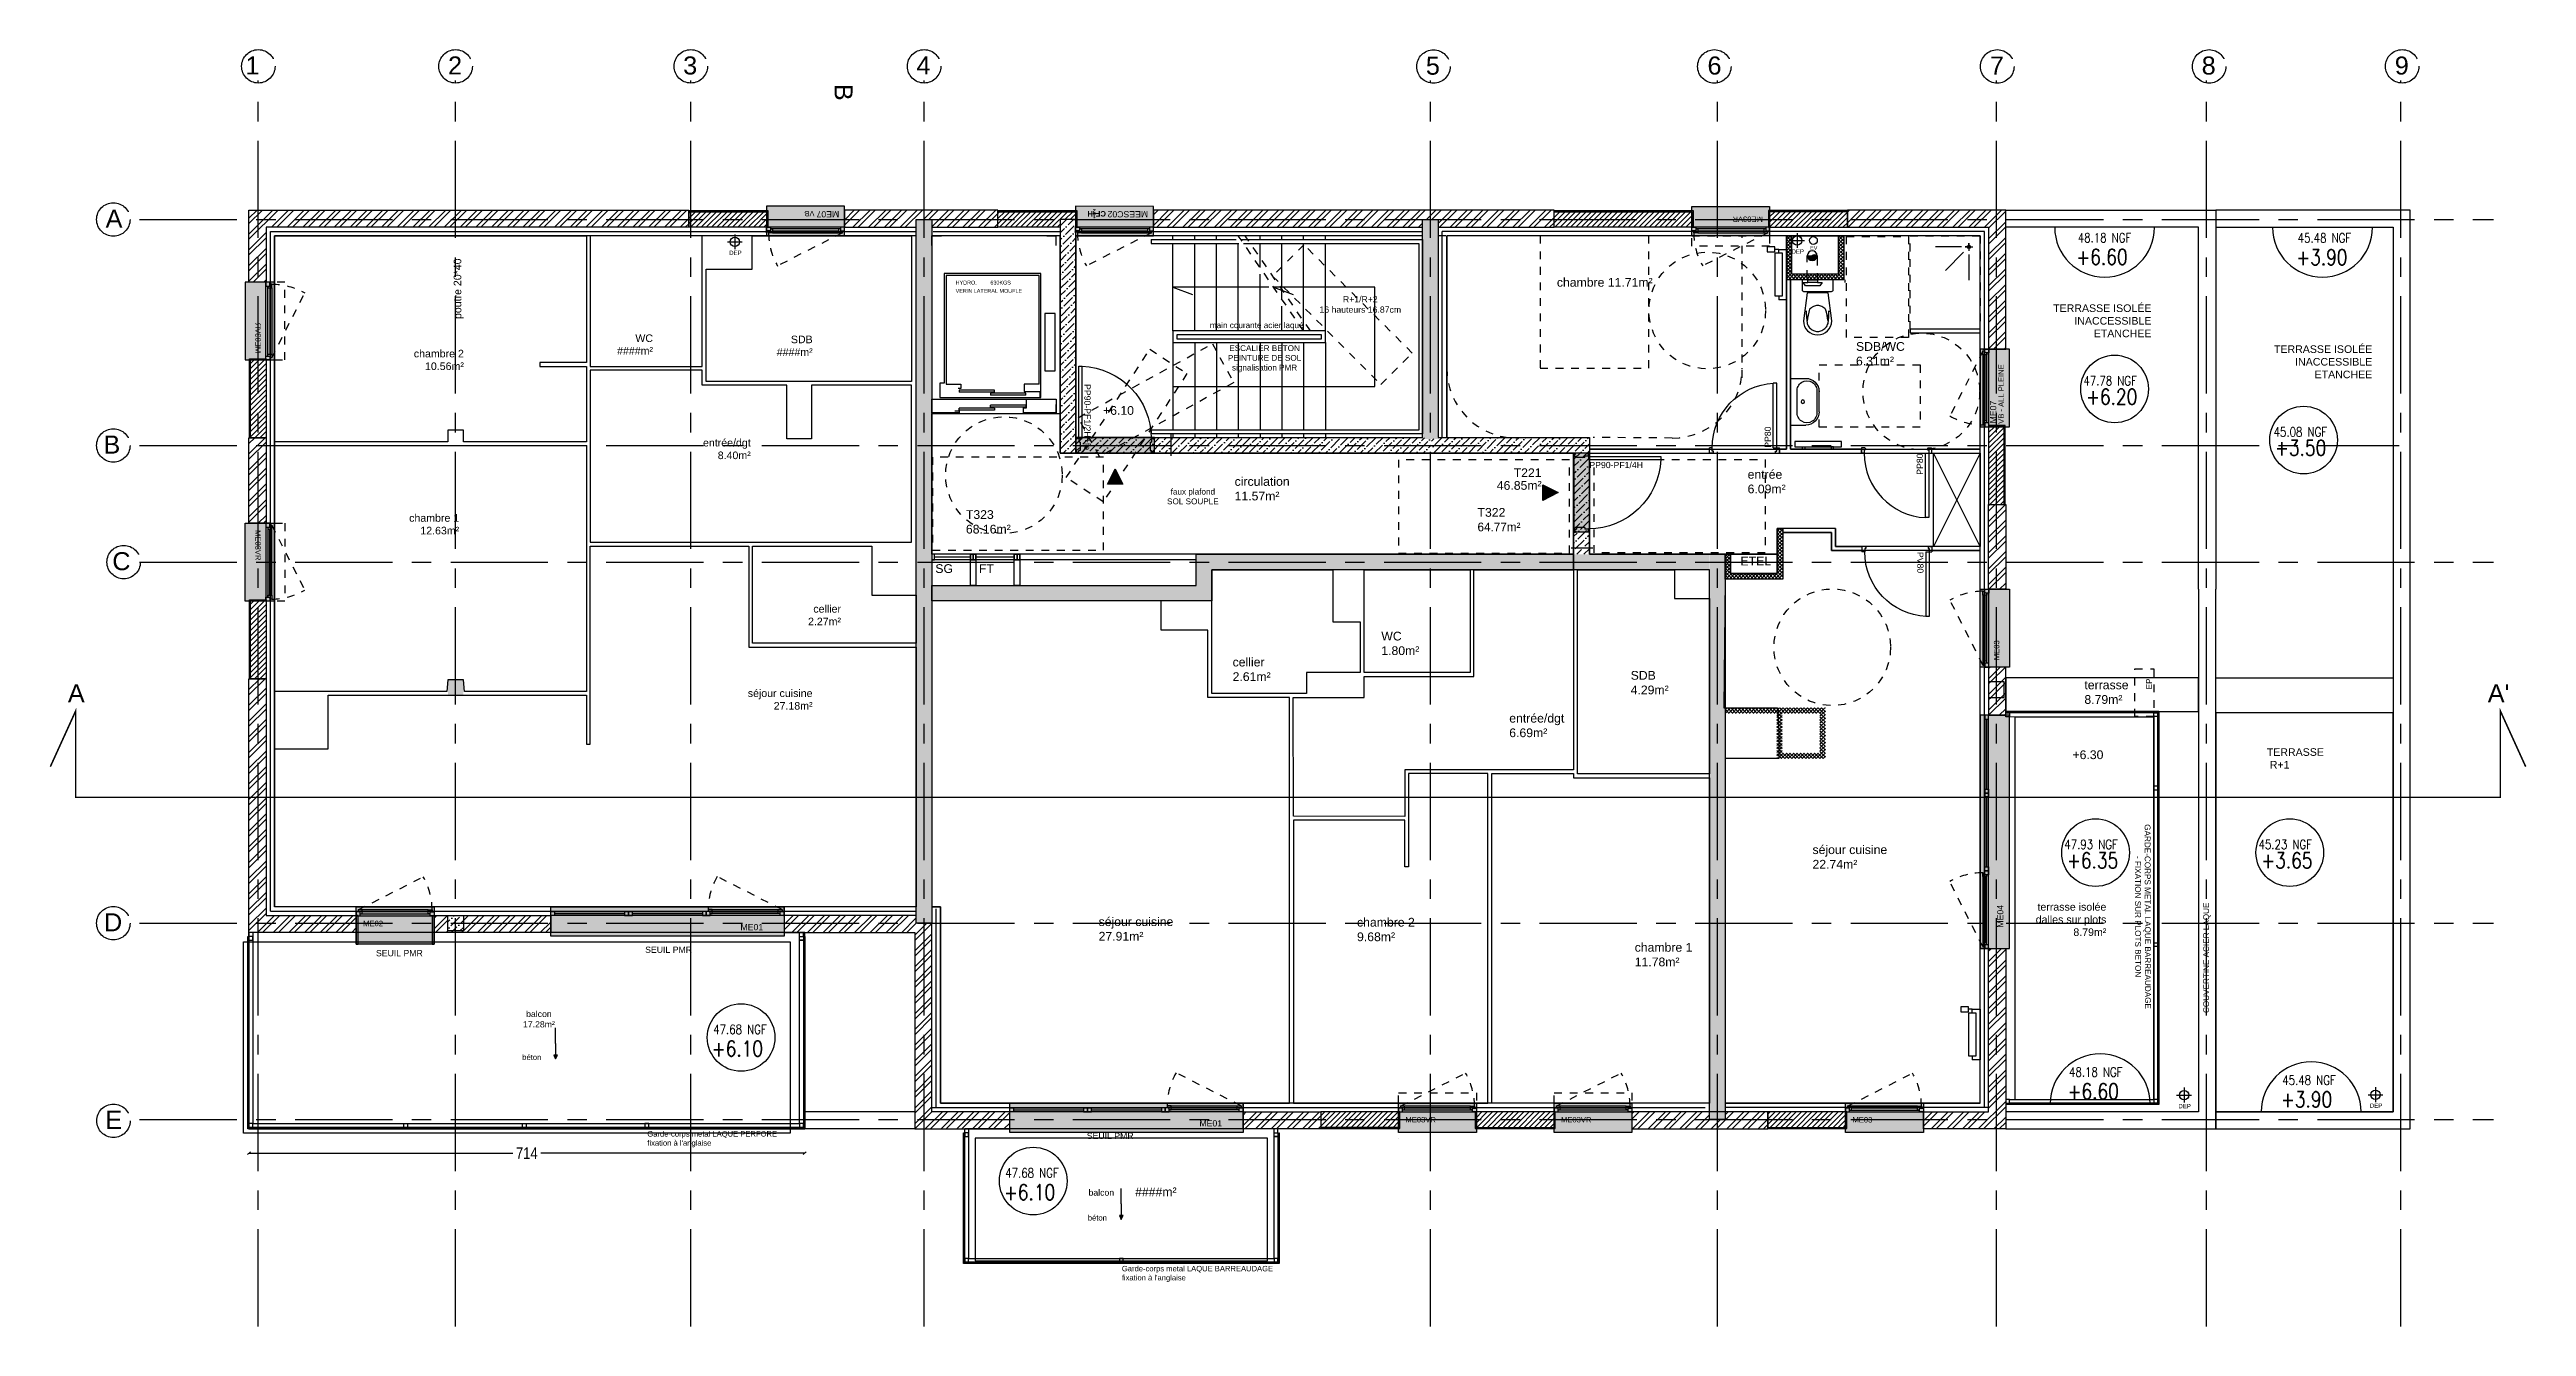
# Model space of a CAD drawing. Header units: millimetres. Extents: x -11.2 to 20.6, y -9.8 to 6.6.
import ezdxf
from ezdxf.enums import TextEntityAlignment as Align

# ---------------------------------------------------------------- set-up
doc = ezdxf.new("R2010")
doc.units = ezdxf.units.MM
for name, pattern in [('0.0.1_Plan masse$0$cartouche PRO tranche 1$0${ Batten }', [0]), ('AXESx2', [4, 2.5, -0.5, 0.5, -0.5]), ('CACHE', [0.375, 0.25, -0.125]), ('CHEMIN', [0.5, 0.3, -0.2]), ('DISCONTINU', [0.75, 0.5, -0.25]), ('INTERROMPU', [0.75, 0.5, -0.25])]:
    doc.linetypes.add(name, pattern=pattern)
doc.layers.get('Defpoints').update_dxf_attribs({"color": 1})
for name, color, linetype in [('01_AH_Coupes', 195, 'AXESx2'), ("02_AH_Files d'axes", 147, 'AXESx2'), ('02_AH_Structure Béton', 10, 'Continuous'), ('02_AH_Structure Béton_H', 11, 'Continuous'), ('02_AH_Structure Maçonnée', 230, 'Continuous'), ('02_AH_Structure Maçonnée_H', 231, 'Continuous'), ('02_AH_Structure_T', 14, 'INTERROMPU'), ('02_AH_Structure_V', 13, 'Continuous'), ('03_AH_Couverture_V', 33, 'Continuous'), ('03_AH_Menuiseries Ext', 3, 'Continuous'), ('03_AH_Protec Solaires_V', 111, 'Continuous'), ('04_AH_Cloisons', 150, 'Continuous'), ('04_AH_Cloisons_H', 153, 'Continuous'), ('04_AH_Isolation', 2, 'Continuous'), ('04_AH_Isolation_H', 2, 'Continuous'), ('04_AH_Menuiseries Int', 62, 'Continuous'), ('04_AH_Mobilier', 123, 'Continuous'), ('04_AH_Revêtement Sol_V', 204, 'Continuous'), ('04_AH_Serrurerie', 73, 'Continuous'), ('04_AH_Serrurerie_V', 74, 'Continuous'), ('05_AH_CVC', 220, 'Continuous'), ('05_AH_Equip. Techn', 217, 'Continuous'), ('05_AH_Plomberie', 113, 'Continuous'), ('07_AH_Côtes 100e', 7, 'Continuous'), ('07_AH_Perso-Symboles-...', 8, 'Continuous'), ('07_AH_Textes 50e', 7, 'Continuous')]:
    doc.layers.add(name, color=color, linetype=linetype)
doc.layers.add('07_AH_SHAB', color=130, linetype='Continuous', plot=False)
doc.layers.add('07_AH_Surf Utile', color=50, linetype='Continuous', plot=False)
doc.layers.add('10_AH_PANTONE BLANC', color=7, linetype='Continuous', lineweight=0, true_color=0xffffff)
doc.styles.add('ARIAL', font='arial.ttf', dxfattribs={"width": 0.8})
doc.styles.add('ROMANS', font='ROMANS.SHX')
doc.styles.get("Standard").update_dxf_attribs({"font": 'arial.ttf'})
doc.styles.add('Texte 1000', font='arial.ttf', dxfattribs={"height": 1.5})
doc.styles.add('Texte 50', font='arial.ttf', dxfattribs={"height": 0.075})
doc.styles.add('TRACEcotes', font='simplex.shx', dxfattribs={"width": 0.8})
doc.dimstyles.new('B+B_100', dxfattribs={"dimscale": 0, "dimtxt": 0.15, "dimasz": 0.035, "dimexe": 0.015, "dimexo": 0.03, "dimgap": 0.05, "dimtad": 0, "dimdec": 0, "dimlfac": 100, "dimdsep": 46, "dimtxsty": 'ARIAL', "dimblk": 'OBLIQUE', "dimcen": 0, "dimse1": 1, "dimse2": 1, "dimadec": 0, "dimazin": 0, "dimtp": 5, "dimtm": 2, "dimtfac": 1, "dimtdec": 0, "dimtofl": 0, "dimtmove": 2, "dimatfit": 3, "dimldrblk": 'OBLIQUE', "dimfxl": 1, "dimtolj": 1, "dimarcsym": 0})
pattern_1 = [(45, (-4278.35202, -49.76167), (-0.1010278814, 0.1010278814), []), (45, (-4278.28466, -49.76167), (-0.1010278814, 0.1010278814), [])]
pattern_2 = [(135, (-4278.352016, -49.761675), (-0.0224506403, -0.0224506403), []), (225, (-4278.352016, -49.761675), (0.0224506403, -0.0224506403), [])]
pattern_3 = [(45, (-4278.352016, -69.426065), (0.0336759605, 0.1234785217), [0.15875, -0.03175, 0, -0.03175])]

msp = doc.modelspace()

# ---------------------------------------------------------------- texts
at = {"layer": '01_AH_Coupes', "insert": (-0.919, 5.934), "char_height": 0.232, "width": 2.49611, "attachment_point": 3, "rotation": 270, "style": 'Texte 50'}
msp.add_mtext('B', dxfattribs=at)
at = {"layer": '01_AH_Coupes', "width": 2.49611, "attachment_point": 3, "style": 'Texte 50'}
for s, insert, char_height in [('A', (-10.792, -1.572), 0.232), ("A'", (20.383, -1.572), 0.2321)]:
    msp.add_mtext(s, dxfattribs=dict(at, insert=insert, char_height=char_height))
at = {"layer": "02_AH_Files d'axes", "ltscale": 0.5, "char_height": 0.232, "width": 2.49611, "attachment_point": 3, "style": 'Texte 50'}
for s, insert in [('1', (-8.545, 6.503)), ('2', (-5.94, 6.503)), ('3', (-2.917, 6.503)), ('4', (0.083, 6.503)), ('5', (6.632, 6.5)), ('6', (10.253, 6.502)), ('7', (13.884, 6.502)), ('8', (16.607, 6.502)), ('9', (19.09, 6.502)), ('A', (-10.307, 4.533)), ('B', (-10.335, 1.627)), ('C', (-10.203, 0.127)), ('D', (-10.31, -4.517)), ('E', (-10.31, -7.058))]:
    msp.add_mtext(s, dxfattribs=dict(at, insert=insert))
at = {"layer": '04_AH_Cloisons', "insert": (10.892, -0.044), "char_height": 0.1133, "width": 1.33333, "attachment_point": 9, "rotation": 0.0005, "style": 'Texte 50'}
msp.add_mtext('ETEL', dxfattribs=at)
at = {"layer": '04_AH_Revêtement Sol_V', "ltscale": 0.1, "insert": (-5.044, -6.405), "char_height": 0.07, "attachment_point": 8, "style": 'Texte 50'}
msp.add_mtext_dynamic_manual_height_columns('béton', width=2.37048, gutter_width=0.4, heights=[0], dxfattribs=at)
at = {"layer": '05_AH_Plomberie', "insert": (11.393, 4.041), "char_height": 0.05, "attachment_point": 4}
msp.add_mtext_dynamic_manual_height_columns('EV', width=0.13209, gutter_width=0.4, heights=[0], dxfattribs=at)
at = {"layer": '07_AH_Textes 50e', "color": 7, "style": 'TRACEcotes'}
for s, insert, char_height, attachment_point in [('48.18 NGF', (14.834, 4.112), 0.12, 7), ('45.48 NGF', (17.661, 4.108), 0.12, 7), ('+6.60', (14.816, 4.024), 0.2, 1), ('+3.90', (17.643, 4.02), 0.2, 1), ('47.78 NGF', (14.906, 2.272), 0.12, 7), ('+6.20', (14.941, 2.226), 0.2, 1), ('45.08 NGF', (17.352, 1.614), 0.12, 7), ('+3.50', (17.37, 1.569), 0.2, 1), ('47.93 NGF', (14.661, -3.691), 0.12, 7), ('+6.35', (14.696, -3.737), 0.2, 1), ('45.23 NGF', (17.158, -3.691), 0.12, 7), ('+3.65', (17.193, -3.737), 0.2, 1), ('47.68 NGF', (-2.711, -6.07), 0.12, 7), ('+6.10', (-2.729, -6.158), 0.2, 1), ('48.18 NGF', (14.721, -6.619), 0.12, 7), ('45.48 NGF', (17.463, -6.723), 0.12, 7), ('+6.60', (14.703, -6.707), 0.2, 1), ('+3.90', (17.446, -6.811), 0.2, 1), ('47.68 NGF', (1.044, -7.917), 0.12, 7), ('+6.10', (1.027, -8.005), 0.2, 1)]:
    msp.add_mtext(s, dxfattribs=dict(at, insert=insert, char_height=char_height, attachment_point=attachment_point))
at = {"layer": '07_AH_Textes 50e', "ltscale": 0.3, "char_height": 0.0975, "width": 2.6, "style": 'Texte 50'}
for s, insert, attachment_point, rotation in [('poutre 20*40', (-6.048, 3.905), 3, 90), ('TERRASSE\\P R+1', (17.264, -2.396), 1, 0.1227)]:
    msp.add_mtext(s, dxfattribs=dict(at, insert=insert, attachment_point=attachment_point, rotation=rotation))
at = {"layer": '07_AH_Textes 50e', "ltscale": 0.3, "style": 'Texte 50'}
for s, insert, char_height, width, attachment_point in [('chambre 11.71m²', (8.136, 3.654), 0.1125, 6.63565, 1), ('TERRASSE ISOLÉE\\PINACCESSIBLE\\PETANCHEE', (15.781, 3.314), 0.0975, 2.6, 3), ('WC\\P####m²', (-3.485, 2.928), 0.0975, 2.6, 3), ('SDB\\P####m²', (-1.432, 2.912), 0.0975, 2.6, 3), ('chambre 2\\P10.56m²', (-5.917, 2.73), 0.0975, 2.6, 3), ('SDB/WC\\P6.31m²', (11.982, 2.829), 0.1125, 6.63565, 1), ('TERRASSE ISOLÉE\\PINACCESSIBLE\\PETANCHEE', (18.62, 2.787), 0.0975, 2.6, 3), ('entrée/dgt\\P8.40m²', (-2.229, 1.584), 0.0975, 2.6, 3), ('entrée\\P6.09m²', (10.589, 1.184), 0.1125, 6.63565, 1), ('chambre 1\\P12.63m²', (-5.977, 0.616), 0.0975, 2.6, 3), ('cellier\\P2.27m²', (-1.068, -0.553), 0.0975, 2.6, 3), ('WC\\P1.80m²', (5.879, -0.896), 0.1125, 6.63565, 1), ('cellier\\P2.61m²', (3.967, -1.23), 0.1125, 6.63565, 1), ('SDB\\P4.29m²', (9.085, -1.401), 0.1125, 6.63565, 1), ('terrasse\\P8.79m²', (14.919, -1.524), 0.1125, 6.63565, 1), ('séjour cuisine\\P27.18m²', (-1.434, -1.638), 0.0975, 2.6, 3), ('entrée/dgt\\P6.69m²', (7.524, -1.952), 0.1125, 6.63565, 1), ('séjour cuisine\\P22.74m²', (11.423, -3.643), 0.1125, 6.63565, 1), ('terrasse isolée\\Pdalles sur plots\\P8.79m²', (15.201, -4.386), 0.0975, 2.6, 3), ('séjour cuisine\\P27.91m²', (2.244, -4.569), 0.1125, 6.63565, 1), ('chambre 2\\P9.68m²', (5.567, -4.576), 0.1125, 6.63565, 1), ('chambre 1\\P11.78m²', (9.137, -4.899), 0.1125, 6.63565, 1), ('####m²', (2.714, -8.044), 0.1125, 6.63565, 1)]:
    msp.add_mtext(s, dxfattribs=dict(at, insert=insert, char_height=char_height, width=width, attachment_point=attachment_point))
at = {"layer": '07_AH_Textes 50e', "insert": (5.609, 3.313), "char_height": 0.08, "width": 1.63147, "attachment_point": 5, "style": 'Texte 50'}
msp.add_mtext('R+1/R+2\\P16 hauteurs 16.87cm', dxfattribs=at)
at = {"layer": '07_AH_Textes 50e', "attachment_point": 8, "style": 'Texte 50'}
for s, insert, char_height in [('main courante acier laqué', (4.277, 2.986), 0.075), ('ESCALIER BETON\\PPEINTURE DE SOL\\Psignalisation PMR', (4.378, 2.441), 0.075), ('faux plafond\\PSOL SOUPLE', (3.456, 0.742), 0.075), ("\\pxql;Garde-corps metal LAQUE PERFORE\\Pfixation à l'anglaise", (-2.373, -7.527), 0.07)]:
    msp.add_mtext_dynamic_manual_height_columns(s, width=2.37048, gutter_width=0.4, heights=[0], dxfattribs=dict(at, insert=insert, char_height=char_height))
at = {"layer": '07_AH_Textes 50e', "ltscale": 0.3, "char_height": 0.1125, "attachment_point": 1, "style": 'Texte 50'}
for s, insert in [('+6.10', (2.301, 2.006)), ('circulation\\P11.57m²', (3.993, 1.093)), ('46.85m²', (7.364, 1.042)), ('T221', (7.581, 1.205)), ('T323\\P68.16m²', (0.538, 0.667)), ('T322\\P{\\fCentury Gothic|b0|i0|c0|p34;\\C0;64.77m²}', (7.116, 0.695)), ('SG', (0.145, -0.028)), ('FT', (0.705, -0.028)), ('+6.30', (14.766, -2.422))]:
    msp.add_mtext_dynamic_manual_height_columns(s, width=6.63565, gutter_width=3.75, heights=[2.937], dxfattribs=dict(at, insert=insert))
at = {"layer": '07_AH_Textes 50e', "char_height": 0.075, "attachment_point": 8, "style": 'Texte 50'}
for s, insert, rotation in [('EP', (15.787, -1.567), 90), ('GARDE-CORPS METAL LAQUE BARREAUDAGE - FIXATION SUR PLOTS BETON ', (15.57, -4.56), 270.1227), ('COUVERTINE ACIER LAQUE', (16.542, -5.09), 90)]:
    msp.add_mtext_dynamic_manual_height_columns(s, width=2.37048, gutter_width=0.4, heights=[0], dxfattribs=dict(at, insert=insert, rotation=rotation))
at = {"layer": '07_AH_Textes 50e', "char_height": 0.08, "attachment_point": 2, "style": 'Texte 50'}
for s, insert in [('SEUIL PMR', (-6.746, -4.99)), ('SEUIL PMR', (-3.285, -4.946)), ('balcon\\P17.28m²', (-4.952, -5.772))]:
    msp.add_mtext(s, dxfattribs=dict(at, insert=insert))

# ---------------------------------------------------------------- blocks, each defined once
blk = doc.blocks.new('630KGS')
for p, q in [((-0.99, 2.278), (-0.867, 2.278)), ((-0.99, 2.155), (-0.99, 2.278)), ((0.487, 2.278), (0.61, 2.278)), ((0.61, 2.155), (0.61, 2.278)), ((-0.83, 1.792), (-0.83, 0.382)), ((0.41, 1.792), (-0.83, 1.792)), ((-0.807, 1.769), (-0.807, 0.368)), ((0.388, 1.769), (-0.807, 1.769)), ((0.388, 1.769), (-0.807, 1.769)), ((0.388, 0.368), (0.388, 1.769)), ((0.41, 0.198), (0.41, 1.792)), ((0.464, 1.277), (0.464, 0.542)), ((0.594, 1.277), (0.464, 1.277)), ((0.594, 0.542), (0.594, 1.277)), ((-0.887, 0.382), (-0.887, 0.198)), ((-0.83, 0.382), (-0.887, 0.382)), ((-0.807, 0.368), (-0.617, 0.368)), ((-0.617, 0.368), (-0.617, 0.312)), ((0.198, 0.368), (0.198, 0.274)), ((0.388, 0.368), (0.198, 0.368)), ((0.464, 0.542), (0.594, 0.542)), ((-0.99, 0), (-0.99, 0.178)), ((-0.99, 0.178), (0.61, 0.178)), ((-0.639, 0), (-0.99, 0)), ((-0.887, 0.198), (0.41, 0.198)), ((-0.696, 0.027), (-0.639, 0.027)), ((-0.617, 0.312), (-0.651, 0.312)), ((-0.639, 0.292), (-0.639, 0.266)), ((-0.183, 0.292), (-0.639, 0.292)), ((-0.183, 0.266), (-0.639, 0.266)), ((-0.183, 0.062), (-0.639, 0.062)), ((-0.639, 0.036), (-0.639, 0.062)), ((-0.183, 0.036), (-0.639, 0.036)), ((-0.639, 0.027), (-0.639, 0)), ((-0.236, 0.254), (-0.236, 0.228)), ((0.22, 0.254), (-0.236, 0.254)), ((0.22, 0.228), (-0.236, 0.228)), ((0.22, 0.1), (-0.236, 0.1)), ((-0.236, 0.074), (-0.236, 0.1)), ((0.22, 0.074), (-0.236, 0.074)), ((-0.183, 0.266), (-0.183, 0.292)), ((-0.183, 0.062), (-0.183, 0.036)), ((0.188, 0.064), (0.229, 0.064)), ((0.188, 0), (0.188, 0.064)), ((0.61, 0), (0.188, 0)), ((0.198, 0.274), (0.399, 0.274)), ((0.22, 0.228), (0.22, 0.254)), ((0.22, 0.1), (0.22, 0.074)), ((0.229, 0.064), (0.229, 0.178)), ((0.399, 0.274), (0.399, 0.198)), ((0.399, 0.198), (0.41, 0.198)), ((0.61, 0.178), (0.61, 0)), ((0.61, 0), (0.61, 0.11))]:
    blk.add_line(p, q)
for s, p in [('VERIN LATERAL MOUFLE', (-0.684, 1.545)), ('HYDRO.         630KGS', (-0.684, 1.651))]:
    blk.add_text(s, height=0.05).set_placement(p)
blk = doc.blocks.new('A$C1101114C')
for p, q in [((0, 0.35), (-0.036, 0.35)), ((0, 0), (-0.036, 0)), ((0, -0.35), (-0.036, -0.35))]:
    blk.add_line(p, q)
for points in [[(-0.529, -0.181), (-0.17, -0.135), (-0.17, 0.135), (-0.529, 0.181, 1)], [(-0.666, 0, 0.111072), (-0.653, -0.055, 0.102843), (-0.617, -0.103, 0.093007), (-0.563, -0.135, 0.034733), (-0.398, -0.146, 0.042384), (-0.533, -0.135, 0.036755), (-0.38, -0.103, 0.102843), (-0.344, -0.055, 0.111072), (-0.331, 0, 0.111072), (-0.344, 0.055, 0.102843), (-0.38, 0.103, 0.036755), (-0.533, 0.135, 0.042384), (-0.398, 0.146, 0.034733), (-0.563, 0.135, 0.093007), (-0.617, 0.103, 0.102843), (-0.653, 0.055, 0.111072)], [(-0.02, 0.2), (-0.13, 0.2, 0.414214), (-0.15, 0.18), (-0.15, -0.18, 0.414214), (-0.13, -0.2), (-0.02, -0.2, 0.414214), (0, -0.18), (0, 0.18, 0.414214)]]:
    blk.add_lwpolyline(points, format="xyb", close=True)
blk = doc.blocks.new('A$C66C069D7')
at = {"layer": '05_AH_Plomberie', "linetype": 'Continuous'}
for p, q in [((-0.7, 1.79), (-0.1, 1.79)), ((-0.7, 1.79), (-0.7, 1.592)), ((-0.272, 1.704), (-0.528, 1.704)), ((-0.1, 1.79), (-0.1, 1.592)), ((-0.528, 1.45), (-0.272, 1.45)), ((-0.272, 1.42), (-0.528, 1.42))]:
    blk.add_line(p, q, dxfattribs=at)
blk.add_circle((-0.4, 1.63), 0.0225, dxfattribs=at)
for centre, radius, start, end in [((-0.542, 1.577), 0.128, 83.6749, 276.3244), ((-0.258, 1.577), 0.128, 263.6749, 96.3244), ((-0.528, 1.592), 0.172, 180.0007, 270.0008), ((-0.272, 1.592), 0.172, 269.9992, 359.9993)]:
    blk.add_arc(centre, radius, start, end, dxfattribs=at)
blk = doc.blocks.new('A$C01F179C8')
at = {"ltscale": 0.1}
blk.add_line((-0.446, -0.454), (-0.211, -0.689), dxfattribs=at)
at = {"linetype": 'DISCONTINU', "ltscale": 0.002}
blk.add_lwpolyline([(-1.2, -0.9), (-1.2, 0), (0, 0), (0, -0.9)], close=True, dxfattribs=at)
at = {"ltscale": 0.1}
for points in [[(-0.143, -0.661), (-0.143, -0.328)], [(-0.239, -0.757), (-0.572, -0.757)], [(-0.143, -0.757), (-0.093, -0.757), (-0.193, -0.757)], [(-0.143, -0.757), (-0.143, -0.707), (-0.143, -0.807)]]:
    blk.add_lwpolyline(points, dxfattribs=at)
blk.add_circle((-0.143, -0.757), 0.0206, dxfattribs=at)
blk = doc.blocks.new('*U18')
at = {"ltscale": 2}
for p, q in [((0.415, 0.864), (0.37, 0.864)), ((0.37, 0.035), (0.37, 0.864)), ((0.415, 0.035), (0.415, 0.864)), ((-0.415, 0.035), (-0.45, 0.035)), ((-0.45, 0.025), (-0.45, 0.035)), ((-0.45, 0.025), (-0.45, 0.025)), ((-0.45, -0.025), (-0.45, 0.025)), ((-0.415, -0.01), (-0.415, 0.035)), ((0.37, 0.035), (0.415, 0.035)), ((0.415, -0.01), (0.415, 0.035)), ((0.415, 0.035), (0.45, 0.035)), ((0.45, 0.025), (0.45, 0.035)), ((0.45, 0.025), (0.45, 0.025)), ((0.45, -0.025), (0.45, 0.025)), ((-0.45, -0.035), (-0.45, -0.025)), ((-0.45, -0.025), (-0.45, -0.025)), ((-0.408, -0.035), (-0.45, -0.035)), ((-0.4, -0.01), (-0.415, -0.01)), ((-0.408, -0.035), (-0.4, -0.028)), ((-0.4, -0.028), (-0.4, -0.01)), ((0.4, -0.028), (0.4, -0.01)), ((0.4, -0.01), (0.415, -0.01)), ((0.407, -0.035), (0.4, -0.028)), ((0.407, -0.035), (0.45, -0.035)), ((0.45, -0.035), (0.45, -0.025)), ((0.45, -0.025), (0.45, -0.025))]:
    blk.add_line(p, q, dxfattribs=at)
blk.add_arc((0.415, 0.035), 0.83, 92.7735, 180, dxfattribs=at)
blk.add_attdef('TYPE', text='', height=0.08, rotation=90).set_placement((0.3, 0.035), align=Align.MIDDLE_LEFT)
blk = doc.blocks.new('*U17')
at = {"ltscale": 2}
for p, q in [((-0.415, 0.035), (-0.415, 0.864)), ((-0.415, 0.864), (-0.37, 0.864)), ((-0.37, 0.035), (-0.37, 0.864)), ((-0.45, 0.025), (-0.45, 0.035)), ((-0.415, 0.035), (-0.45, 0.035)), ((-0.45, 0.025), (-0.45, 0.025)), ((-0.45, -0.025), (-0.45, 0.025)), ((-0.37, 0.035), (-0.415, 0.035)), ((-0.415, -0.01), (-0.415, 0.035)), ((0.415, -0.01), (0.415, 0.035)), ((0.415, 0.035), (0.45, 0.035)), ((0.45, 0.025), (0.45, 0.035)), ((0.45, 0.025), (0.45, 0.025)), ((0.45, -0.025), (0.45, 0.025)), ((-0.45, -0.035), (-0.45, -0.025)), ((-0.45, -0.025), (-0.45, -0.025)), ((-0.408, -0.035), (-0.45, -0.035)), ((-0.4, -0.01), (-0.415, -0.01)), ((-0.408, -0.035), (-0.4, -0.028)), ((-0.4, -0.028), (-0.4, -0.01)), ((0.4, -0.028), (0.4, -0.01)), ((0.4, -0.01), (0.415, -0.01)), ((0.407, -0.035), (0.4, -0.028)), ((0.407, -0.035), (0.45, -0.035)), ((0.45, -0.035), (0.45, -0.025)), ((0.45, -0.025), (0.45, -0.025))]:
    blk.add_line(p, q, dxfattribs=at)
blk.add_arc((-0.415, 0.035), 0.83, 0, 87.2265, dxfattribs=at)
blk.add_attdef('TYPE', text='', height=0.08, rotation=90).set_placement((-0.3, 0.035), align=Align.MIDDLE_LEFT)
blk = doc.blocks.new('*U16')
at = {"ltscale": 2}
for p, q in [((-0.45, 0.035), (-0.45, 0.025)), ((-0.408, 0.035), (-0.45, 0.035)), ((-0.45, 0.025), (-0.45, 0.025)), ((-0.45, 0.025), (-0.45, -0.025)), ((-0.415, 0.01), (-0.415, -0.035)), ((-0.4, 0.01), (-0.415, 0.01)), ((-0.408, 0.035), (-0.4, 0.027)), ((-0.4, 0.027), (-0.4, 0.01)), ((0.407, 0.035), (0.4, 0.027)), ((0.4, 0.027), (0.4, 0.01)), ((0.4, 0.01), (0.415, 0.01)), ((0.407, 0.035), (0.45, 0.035)), ((0.415, 0.01), (0.415, -0.035)), ((0.45, 0.035), (0.45, 0.025)), ((0.45, 0.025), (0.45, 0.025)), ((0.45, 0.025), (0.45, -0.025)), ((-0.45, -0.025), (-0.45, -0.025)), ((-0.45, -0.025), (-0.45, -0.035)), ((-0.415, -0.035), (-0.45, -0.035)), ((0.37, -0.035), (0.415, -0.035)), ((0.37, -0.035), (0.37, -0.864)), ((0.415, -0.035), (0.45, -0.035)), ((0.415, -0.035), (0.415, -0.864)), ((0.45, -0.025), (0.45, -0.035)), ((0.45, -0.025), (0.45, -0.025)), ((0.415, -0.864), (0.37, -0.864))]:
    blk.add_line(p, q, dxfattribs=at)
blk.add_arc((0.415, -0.035), 0.83, 180, 267.2265, dxfattribs=at)
blk.add_attdef('TYPE', text='', height=0.08, rotation=90).set_placement((0.3, -0.188), align=Align.MIDDLE_LEFT)
blk = doc.blocks.new('DEP')
for p, q in [((18.643, -148.404), (18.643, -148.595)), ((18.548, -148.5), (18.738, -148.5))]:
    blk.add_line(p, q)
blk.add_circle((18.643, -148.5), 0.06)
at = {"insert": (18.731, -148.613), "char_height": 0.0559, "width": 0.65793, "attachment_point": 3, "style": 'Texte 50'}
blk.add_mtext('DEP', dxfattribs=at)
blk = doc.blocks.new('_Oblique')
at = {"color": 0, "linetype": 'ByBlock', "lineweight": -2}
blk.add_line((-0.5, -0.5), (0.5, 0.5), dxfattribs=at)
blk = doc.blocks.new('*D453')
at = {"layer": '07_AH_Côtes 100e', "color": 0, "lineweight": -2, "transparency": 16777216}
for p, q in [((-8.68, -7.603), (-5.289, -7.603)), ((-1.535, -7.603), (-4.926, -7.603))]:
    blk.add_line(p, q, dxfattribs=at)
at = {"layer": 'Defpoints', "color": 0, "transparency": 16777216}
for p in [(-8.68, -6.524), (-1.535, -6.524), (-8.68, -7.603)]:
    blk.add_point(p, dxfattribs=at)
at = {"layer": '07_AH_Côtes 100e', "color": 0, "lineweight": -2, "transparency": 16777216, "xscale": 0.035, "yscale": 0.035, "zscale": 0.035, "rotation": 180}
blk.add_blockref('_Oblique', (-8.68, -7.603), dxfattribs=at)
at = {"layer": '07_AH_Côtes 100e', "color": 0, "lineweight": -2, "transparency": 16777216, "xscale": 0.035, "yscale": 0.035, "zscale": 0.035}
blk.add_blockref('_Oblique', (-1.535, -7.603), dxfattribs=at)
at = {"layer": '07_AH_Côtes 100e', "color": 0, "transparency": 16777216, "insert": (-5.108, -7.603), "char_height": 0.15, "attachment_point": 5, "style": 'ARIAL'}
blk.add_mtext('\\A1;714', dxfattribs=at)
blk = doc.blocks.new('fggffgfggf')
at = {"layer": '02_AH_Structure_V', "ltscale": 0.1}
for points in [[(98.966, -69.164), (98.966, -69.114)], [(102.994, -69.114), (98.966, -69.114)], [(102.994, -69.164), (102.994, -69.114)]]:
    blk.add_lwpolyline(points, dxfattribs=at)
at = {"layer": '04_AH_Serrurerie', "ltscale": 0.1}
for points in [[(99.016, -69.164), (98.966, -69.164), (98.966, -69.214), (99.016, -69.214)], [(102.944, -69.164), (102.994, -69.164), (102.994, -69.214), (102.944, -69.214)], [(99.016, -70.78), (98.966, -70.78), (98.966, -70.83), (99.016, -70.83)], [(101.005, -70.78), (100.955, -70.78), (100.955, -70.83), (101.005, -70.83)], [(102.994, -70.78), (102.944, -70.78), (102.944, -70.83), (102.994, -70.83)]]:
    blk.add_lwpolyline(points, close=True, dxfattribs=at)
for points in [[(100.98, -70.08), (100.98, -69.88)], [(100.98, -70.28), (100.98, -70.23), (101.005, -70.23), (100.955, -70.23), (100.98, -70.28), (101.005, -70.23)], [(100.98, -70.08), (100.98, -70.28)]]:
    blk.add_lwpolyline(points, dxfattribs=at)
at = {"layer": '04_AH_Serrurerie_V', "ltscale": 0.1}
for points in [[(103.009, -69.164), (103.009, -70.845), (98.951, -70.845), (98.951, -69.164)], [(98.951, -69.164), (98.956, -69.164)], [(103.004, -69.164), (103.004, -70.84), (98.956, -70.84), (98.956, -69.164)], [(103.004, -69.164), (103.009, -69.164)]]:
    blk.add_lwpolyline(points, dxfattribs=at)
blk.add_lwpolyline([(98.966, -69.214), (99.016, -69.214), (99.016, -70.78), (102.944, -70.78), (102.944, -69.214), (102.994, -69.214), (102.994, -70.83), (98.966, -70.83)], close=True, dxfattribs=at)
at = {"layer": '07_AH_Surf Utile', "ltscale": 0.1}
blk.add_lwpolyline([(102.944, -70.78), (102.944, -69.114), (99.016, -69.114), (99.016, -70.78)], close=True, dxfattribs=at)
at = {"layer": '04_AH_Revêtement Sol_V', "ltscale": 0.1, "insert": (100.672, -70.294), "char_height": 0.07, "attachment_point": 8, "style": 'Texte 50'}
blk.add_mtext_dynamic_manual_height_columns('béton', width=2.37048, gutter_width=0.4, heights=[0], dxfattribs=at)
at = {"layer": '07_AH_Textes 50e', "char_height": 0.08, "attachment_point": 2, "style": 'Texte 50'}
for s, insert in [('SEUIL PMR', (100.837, -69.164)), ('balcon', (100.723, -69.893))]:
    blk.add_mtext(s, dxfattribs=dict(at, insert=insert))
at = {"layer": '07_AH_Textes 50e', "insert": (102.172, -71.084), "char_height": 0.07, "attachment_point": 8, "style": 'Texte 50'}
blk.add_mtext_dynamic_manual_height_columns("\\pxql;Garde-corps metal LAQUE BARREAUDAGE\\Pfixation à l'anglaise", width=2.37048, gutter_width=0.4, heights=[0], dxfattribs=at)
blk = doc.blocks.new('ME05')
at = {"layer": '10_AH_PANTONE BLANC'}
h = blk.add_hatch(color=256, dxfattribs=at)
h.dxf.hatch_style = 1
h.paths.add_polyline_path([(4282.453, 56.794), (4279.453, 56.794), (4279.453, 57.171), (4282.453, 57.171)])
for p, q in [((4279.453, 57.053), (4279.453, 57.171)), ((4282.403, 57.061), (4280.703, 57.061)), ((4281.478, 57.136), (4282.378, 57.136)), ((4282.453, 57.053), (4282.453, 57.171)), ((4282.453, 57.053), (4282.453, 57.171))]:
    blk.add_line(p, q)
at = {"ltscale": 0.1}
for p, q in [((4281.453, 57.111), (4281.453, 57.111)), ((4281.491, 57.111), (4281.503, 57.111)), ((4281.528, 57.111), (4282.378, 57.111))]:
    blk.add_line(p, q, dxfattribs=at)
at = {"color": 251, "linetype": 'CACHE', "ltscale": 0.3, "flags": 128}
blk.add_lwpolyline([(4282.428, 57.136), (4281.592, 57.561)], dxfattribs=at)
at = {"ltscale": 0.1}
blk.add_lwpolyline([(4279.453, 57.171), (4282.453, 57.171), (4282.453, 56.794), (4279.453, 56.794)], close=True, dxfattribs=at)
for points in [[(4279.453, 57.111), (4279.503, 57.111), (4279.503, 57.061), (4279.453, 57.061)], [(4280.453, 57.061), (4280.453, 57.111), (4280.403, 57.111), (4280.403, 57.061)], [(4280.503, 57.061), (4280.503, 57.111), (4280.453, 57.111), (4280.453, 57.061)], [(4281.453, 57.061), (4281.453, 57.111), (4281.403, 57.111), (4281.403, 57.061)], [(4281.503, 57.061), (4281.503, 57.111), (4281.453, 57.111), (4281.453, 57.061)], [(4282.403, 57.111), (4282.453, 57.111), (4282.453, 57.061), (4282.403, 57.061)], [(4282.403, 57.061), (4282.403, 57.111), (4282.453, 57.111), (4282.453, 57.061)]]:
    blk.add_lwpolyline(points, close=True)
for points in [[(4279.503, 57.111), (4281.403, 57.111)], [(4279.503, 57.086), (4280.403, 57.086)], [(4281.403, 57.061), (4279.503, 57.061)], [(4280.503, 57.086), (4281.403, 57.086)]]:
    blk.add_lwpolyline(points)
for points in [[(4281.503, 57.086), (4281.528, 57.086), (4281.528, 57.136), (4281.478, 57.136), (4281.478, 57.111)], [(4282.403, 57.086), (4281.503, 57.086)], [(4281.528, 57.111), (4281.536, 57.111)], [(4282.403, 57.086), (4282.378, 57.086), (4282.378, 57.136), (4282.428, 57.136), (4282.428, 57.111)]]:
    blk.add_lwpolyline(points, dxfattribs=at)
at = {"color": 251, "linetype": 'CACHE', "ltscale": 0.3}
blk.add_arc((4282.328, 57.136), 0.85, 150.0001, 180.0001, dxfattribs=at)
at = {"layer": '10_AH_PANTONE BLANC'}
blk.add_lwpolyline([(4282.453, 56.794), (4279.453, 56.794), (4279.453, 57.171), (4282.453, 57.171)], close=True, dxfattribs=at)
at = {"insert": (4282.184, 56.951), "char_height": 0.08, "attachment_point": 3, "style": 'Texte 1000'}
blk.add_mtext_dynamic_manual_height_columns('ME01', width=0.589, gutter_width=7.5, heights=[0], dxfattribs=at)
blk = doc.blocks.new('ME03VRC')
at = {"layer": '10_AH_PANTONE BLANC'}
h = blk.add_hatch(color=256, dxfattribs=at)
h.dxf.hatch_style = 1
h.paths.add_polyline_path([(4266.162, 68.123), (4267.162, 68.123), (4267.162, 68.498), (4266.162, 68.498)])
at = {"color": 251}
blk.add_line((4266.212, 68.387), (4267.162, 68.387), dxfattribs=at)
at = {"ltscale": 0.1}
for p, q in [((4267.087, 68.462), (4266.237, 68.462)), ((4267.087, 68.437), (4266.237, 68.437)), ((4267.124, 68.437), (4267.112, 68.437)), ((4267.162, 68.462), (4267.162, 68.437)), ((4267.162, 68.437), (4267.162, 68.437))]:
    blk.add_line(p, q, dxfattribs=at)
at = {"color": 251, "linetype": 'CACHE', "ltscale": 0.3, "flags": 128}
blk.add_lwpolyline([(4266.187, 68.462), (4267.023, 68.887)], dxfattribs=at)
at = {"color": 251, "linetype": 'CACHE', "ltscale": 0.3}
blk.add_lwpolyline([(4267.162, 68.5), (4266.162, 68.5), (4266.162, 68.632), (4267.162, 68.632)], close=True, dxfattribs=at)
at = {"ltscale": 0.1}
for points in [[(4266.162, 68.5), (4267.162, 68.5), (4267.162, 68.123), (4266.162, 68.123)], [(4266.212, 68.437), (4266.162, 68.437), (4266.162, 68.387), (4266.212, 68.387)], [(4266.212, 68.387), (4266.212, 68.437), (4266.162, 68.437), (4266.162, 68.387)], [(4267.112, 68.387), (4267.112, 68.437), (4267.162, 68.437), (4267.162, 68.387)]]:
    blk.add_lwpolyline(points, close=True, dxfattribs=at)
blk.add_lwpolyline([(4267.162, 68.123), (4266.162, 68.123), (4266.162, 68.5), (4267.162, 68.5)], close=True)
for points in [[(4266.212, 68.412), (4266.237, 68.412), (4266.237, 68.462), (4266.187, 68.462), (4266.187, 68.437)], [(4266.212, 68.412), (4267.112, 68.412)], [(4267.112, 68.412), (4267.087, 68.412), (4267.087, 68.462), (4267.137, 68.462), (4267.137, 68.437)], [(4267.124, 68.437), (4267.112, 68.437)]]:
    blk.add_lwpolyline(points, dxfattribs=at)
at = {"color": 251, "linetype": 'CACHE', "ltscale": 0.3}
blk.add_arc((4266.287, 68.462), 0.85, 360, 30, dxfattribs=at)
at = {"insert": (4266.249, 68.322), "char_height": 1.5, "attachment_point": 1, "style": 'Texte 1000'}
blk.add_mtext_dynamic_manual_height_columns('{\\H0.046667x;ME0\\H0.99999x;3VR}', width=0.68046, gutter_width=7.5, heights=[0], dxfattribs=at)
blk = doc.blocks.new('A$C54EE634B')
at = {"layer": '10_AH_PANTONE BLANC'}
h = blk.add_hatch(color=256, dxfattribs=at)
h.dxf.hatch_style = 1
h.paths.add_polyline_path([(-0.1, -0.357), (0.9, -0.357), (0.9, 0.018), (-0.1, 0.018)])
at = {"color": 251}
blk.add_line((-0.05, -0.093), (0.9, -0.093), dxfattribs=at)
at = {"ltscale": 0.1}
for p, q in [((0.825, -0.018), (-0.025, -0.018)), ((0.825, -0.043), (-0.025, -0.043)), ((0.863, -0.043), (0.85, -0.043)), ((0.9, -0.018), (0.9, -0.043)), ((0.9, -0.043), (0.9, -0.043))]:
    blk.add_line(p, q, dxfattribs=at)
at = {"color": 251, "linetype": 'CACHE', "ltscale": 0.3, "flags": 128}
blk.add_lwpolyline([(-0.075, -0.018), (0.761, 0.407)], dxfattribs=at)
at = {"ltscale": 0.1}
for points in [[(-0.1, 0.02), (0.9, 0.02), (0.9, -0.357), (-0.1, -0.357)], [(-0.05, -0.043), (-0.1, -0.043), (-0.1, -0.093), (-0.05, -0.093)], [(-0.05, -0.093), (-0.05, -0.043), (-0.1, -0.043), (-0.1, -0.093)], [(0.85, -0.093), (0.85, -0.043), (0.9, -0.043), (0.9, -0.093)]]:
    blk.add_lwpolyline(points, close=True, dxfattribs=at)
blk.add_lwpolyline([(0.9, -0.357), (-0.1, -0.357), (-0.1, 0.02), (0.9, 0.02)], close=True)
for points in [[(-0.05, -0.068), (-0.025, -0.068), (-0.025, -0.018), (-0.075, -0.018), (-0.075, -0.043)], [(-0.05, -0.068), (0.85, -0.068)], [(0.85, -0.068), (0.825, -0.068), (0.825, -0.018), (0.875, -0.018), (0.875, -0.043)], [(0.863, -0.043), (0.85, -0.043)]]:
    blk.add_lwpolyline(points, dxfattribs=at)
at = {"color": 251, "linetype": 'CACHE', "ltscale": 0.3}
blk.add_arc((0.025, -0.018), 0.85, 360, 30, dxfattribs=at)
at = {"insert": (-0.012, -0.158), "char_height": 1.5, "attachment_point": 1, "style": 'Texte 1000'}
blk.add_mtext_dynamic_manual_height_columns('{\\H0.046667x;ME0\\H0.99999x;3}', width=0.68046, gutter_width=7.5, heights=[0], dxfattribs=at)
blk = doc.blocks.new('A$C28F934BE')
at = {"layer": '10_AH_PANTONE BLANC'}
h = blk.add_hatch(color=256, dxfattribs=at)
h.dxf.hatch_style = 1
h.paths.add_polyline_path([(0.377, -3), (0.377, 0), (0, 0), (0, -3)])
for p, q in [((0.118, 0), (0, 0)), ((0.11, -2.95), (0.11, -1.25)), ((0.035, -2.025), (0.035, -2.925)), ((0.118, -3), (0, -3)), ((0.118, -3), (0, -3))]:
    blk.add_line(p, q)
at = {"ltscale": 0.1}
for p, q in [((0.06, -2), (0.06, -2)), ((0.06, -2.037), (0.06, -2.05)), ((0.06, -2.075), (0.06, -2.925))]:
    blk.add_line(p, q, dxfattribs=at)
blk.add_lwpolyline([(0, 0), (0, -3), (0.377, -3), (0.377, 0)], close=True, dxfattribs=at)
for points in [[(0.06, 0), (0.06, -0.05), (0.11, -0.05), (0.11, 0)], [(0.11, -1), (0.06, -1), (0.06, -0.95), (0.11, -0.95)], [(0.11, -1.05), (0.06, -1.05), (0.06, -1), (0.11, -1)], [(0.11, -2), (0.06, -2), (0.06, -1.95), (0.11, -1.95)], [(0.11, -2.05), (0.06, -2.05), (0.06, -2), (0.11, -2)], [(0.06, -2.95), (0.06, -3), (0.11, -3), (0.11, -2.95)], [(0.11, -2.95), (0.06, -2.95), (0.06, -3), (0.11, -3)]]:
    blk.add_lwpolyline(points, close=True)
for points in [[(0.06, -0.05), (0.06, -1.95)], [(0.085, -0.05), (0.085, -0.95)], [(0.11, -1.95), (0.11, -0.05)], [(0.085, -1.05), (0.085, -1.95)]]:
    blk.add_lwpolyline(points)
at = {"color": 251, "linetype": 'CACHE', "ltscale": 0.3, "flags": 128}
blk.add_lwpolyline([(0.035, -2.975), (-0.39, -2.139)], dxfattribs=at)
at = {"ltscale": 0.1}
for points in [[(0.085, -2.05), (0.085, -2.075), (0.035, -2.075), (0.035, -2.025), (0.06, -2.025)], [(0.06, -2.075), (0.06, -2.082)], [(0.085, -2.95), (0.085, -2.05)], [(0.085, -2.95), (0.085, -2.925), (0.035, -2.925), (0.035, -2.975), (0.06, -2.975)]]:
    blk.add_lwpolyline(points, dxfattribs=at)
at = {"color": 251, "linetype": 'CACHE', "ltscale": 0.3}
blk.add_arc((0.035, -2.875), 0.85, 89.9999, 119.9999, dxfattribs=at)
at = {"layer": '10_AH_PANTONE BLANC'}
blk.add_lwpolyline([(0.377, -3), (0.377, 0), (0, 0), (0, -3)], close=True, dxfattribs=at)
at = {"insert": (0.22, -2.731), "char_height": 0.08, "attachment_point": 1, "rotation": 90, "style": 'Texte 1000'}
blk.add_mtext_dynamic_manual_height_columns('ME04', width=0.589, gutter_width=7.5, heights=[0], dxfattribs=at)
blk = doc.blocks.new('A$C1C1F09CD')
blk.add_hatch(color=256).paths.add_polyline_path([(0, 0, 0.5), (0, 0.1, 0.4142136), (-0.1, 0, 0.4142136), (0, -0.1, -0.5)])
blk.add_circle((0, 0), 0.1)
for centre, start, end in [((0.0375, -0.05), 126.8699, 233.1301), ((-0.0375, 0.05), 306.8699, 53.1301)]:
    blk.add_arc(centre, 0.0625, start, end)
blk = doc.blocks.new('A$C28750444')
at = {"layer": '10_AH_PANTONE BLANC'}
h = blk.add_hatch(color=256, dxfattribs=at)
h.dxf.hatch_style = 1
h.paths.add_polyline_path([(-1, 0.38), (0, 0.379), (0, 0), (-1, 0)])
at = {"color": 251}
blk.add_line((-0.05, 0.113), (-1, 0.113), dxfattribs=at)
at = {"ltscale": 0.1}
for p, q in [((-1, 0.063), (-1, 0.063)), ((-1, 0.038), (-1, 0.063)), ((-0.962, 0.063), (-0.95, 0.063)), ((-0.925, 0.063), (-0.075, 0.063)), ((-0.925, 0.038), (-0.075, 0.038))]:
    blk.add_line(p, q, dxfattribs=at)
for points in [[(-1, 0), (0, 0), (0, 0.379), (-1, 0.38)], [(-0.95, 0.113), (-0.95, 0.063), (-1, 0.063), (-1, 0.113)], [(-0.05, 0.063), (0, 0.063), (0, 0.113), (-0.05, 0.113)], [(-0.05, 0.113), (-0.05, 0.063), (0, 0.063), (0, 0.113)]]:
    blk.add_lwpolyline(points, close=True, dxfattribs=at)
blk.add_lwpolyline([(0, 0.379), (-1, 0.38), (-1, 0), (0, 0)], close=True)
for points in [[(-0.95, 0.088), (-0.925, 0.088), (-0.925, 0.038), (-0.975, 0.038), (-0.975, 0.063)], [(-0.962, 0.063), (-0.95, 0.063)], [(-0.05, 0.088), (-0.95, 0.088)], [(-0.05, 0.088), (-0.075, 0.088), (-0.075, 0.038), (-0.025, 0.038), (-0.025, 0.063)]]:
    blk.add_lwpolyline(points, dxfattribs=at)
at = {"color": 251, "linetype": 'CACHE', "ltscale": 0.3, "flags": 128}
blk.add_lwpolyline([(-0.025, 0.038), (-0.861, -0.387)], dxfattribs=at)
at = {"color": 251, "linetype": 'CACHE', "ltscale": 0.3}
blk.add_arc((-0.125, 0.038), 0.85, 179.9744, 209.9744, dxfattribs=at)
at = {"insert": (-0.067, 0.237), "char_height": 0.08, "attachment_point": 1, "rotation": 179.9744, "style": 'Texte 1000'}
blk.add_mtext_dynamic_manual_height_columns('MEESC02', width=1.45949, gutter_width=7.5, heights=[0], dxfattribs=at)
at = {"layer": '03_AH_Menuiseries Ext', "ltscale": 0.1, "insert": (-1.795, 0.342), "char_height": 0.07, "attachment_point": 8, "rotation": 180, "style": 'Texte 50'}
blk.add_mtext_dynamic_manual_height_columns('\\A1;\\pxql;{\\fArial|b1|i0|c0|p34;CF\\H0.7x;\\S1/2;\\H1.4286x;H}', width=2.37048, gutter_width=0.4, heights=[0], dxfattribs=at)
blk = doc.blocks.new('bouche vmc')
blk.add_lwpolyline([(0, -0.062), (0, 0.062), (0.034, 0.062), (0.034, 0.122), (0.08, 0.091), (0.08, -0.091), (0.034, -0.122), (0.034, -0.062), (0, -0.062), (0, 0.062), (0.034, 0.062), (0.034, -0.062)])
blk = doc.blocks.new('A$C5740073D')
for p, q in [((-0.1, -0.05), (-0.1, 0)), ((0, 0), (-0.1, 0)), ((0, -0.65), (0, 0)), ((-0.1, -0.6), (-0.1, -0.65)), ((-0.1, -0.65), (-0.15, -0.65)), ((-0.1, -0.65), (0, -0.65))]:
    blk.add_line(p, q)
for points in [[(-0.15, -0.05), (-0.05, -0.05), (-0.05, -0.6), (-0.15, -0.6)], [(-0.248, -0.619), (-0.15, -0.619), (-0.15, -0.681), (-0.248, -0.681)]]:
    blk.add_lwpolyline(points, close=True)
blk = doc.blocks.new('A$C6FA2307E')
at = {"layer": '10_AH_PANTONE BLANC'}
h = blk.add_hatch(color=256, dxfattribs=at)
h.dxf.hatch_style = 1
h.paths.add_polyline_path([(0, -0.48), (1, -0.48), (1, -0.002), (0, -0.002)])
at = {"color": 251}
blk.add_line((0.05, -0.113), (1, -0.113), dxfattribs=at)
at = {"ltscale": 0.1}
for p, q in [((0.925, -0.038), (0.075, -0.038)), ((0.925, -0.063), (0.075, -0.063)), ((0.963, -0.063), (0.95, -0.063)), ((1, -0.038), (1, -0.063)), ((1, -0.063), (1, -0.063))]:
    blk.add_line(p, q, dxfattribs=at)
at = {"color": 251, "linetype": 'CACHE', "ltscale": 0.3, "flags": 128}
blk.add_lwpolyline([(0.025, -0.038), (0.861, 0.387)], dxfattribs=at)
for points in [[(1, -0.48), (0, -0.48), (0, 0), (1, 0)], [(0, -0.48), (0.025, -0.48), (0.025, -0.112), (0, -0.112)], [(0.975, -0.48), (1, -0.48), (1, -0.113), (0.975, -0.113)]]:
    blk.add_lwpolyline(points, close=True)
at = {"ltscale": 0.1}
for points in [[(0, 0), (1, 0), (1, -0.48), (0, -0.48)], [(0.05, -0.063), (0, -0.063), (0, -0.113), (0.05, -0.113)], [(0.05, -0.113), (0.05, -0.063), (0, -0.063), (0, -0.113)], [(0.95, -0.113), (0.95, -0.063), (1, -0.063), (1, -0.113)]]:
    blk.add_lwpolyline(points, close=True, dxfattribs=at)
for points in [[(0.05, -0.088), (0.075, -0.088), (0.075, -0.038), (0.025, -0.038), (0.025, -0.063)], [(0.05, -0.088), (0.95, -0.088)], [(0.95, -0.088), (0.925, -0.088), (0.925, -0.038), (0.975, -0.038), (0.975, -0.063)], [(0.963, -0.063), (0.95, -0.063)]]:
    blk.add_lwpolyline(points, dxfattribs=at)
at = {"color": 251, "linetype": 'CACHE', "ltscale": 0.3}
blk.add_arc((0.125, -0.038), 0.85, 360, 30, dxfattribs=at)
at = {"insert": (0.088, -0.178), "char_height": 1.5, "attachment_point": 1, "style": 'Texte 1000'}
blk.add_mtext_dynamic_manual_height_columns('{\\H0.046667x;ME02}', width=0.68046, gutter_width=7.5, heights=[0], dxfattribs=at)
blk = doc.blocks.new('me07sdb')
at = {"layer": '10_AH_PANTONE BLANC'}
h = blk.add_hatch(color=256, dxfattribs=at)
h.dxf.hatch_style = 1
h.paths.add_polyline_path([(4288.83, 27.862), (4288.83, 26.862), (4288.452, 26.862), (4288.452, 27.862)])
at = {"ltscale": 0.1}
for p, q in [((4288.49, 27.787), (4288.489, 26.937)), ((4288.49, 27.862), (4288.515, 27.862)), ((4288.515, 27.787), (4288.514, 26.937)), ((4288.515, 27.862), (4288.515, 27.862)), ((4288.515, 27.824), (4288.515, 27.812))]:
    blk.add_line(p, q, dxfattribs=at)
at = {"color": 251}
blk.add_line((4288.564, 26.912), (4288.565, 27.862), dxfattribs=at)
at = {"color": 251, "linetype": 'CACHE', "ltscale": 0.3, "flags": 128}
blk.add_lwpolyline([(4288.489, 27.837), (4288.065, 27)], dxfattribs=at)
at = {"ltscale": 0.1}
for points in [[(4288.452, 27.862), (4288.452, 26.862), (4288.83, 26.862), (4288.83, 27.862)], [(4288.565, 27.812), (4288.515, 27.812), (4288.515, 27.862), (4288.565, 27.862)], [(4288.514, 26.912), (4288.514, 26.862), (4288.564, 26.862), (4288.564, 26.912)], [(4288.564, 26.912), (4288.514, 26.912), (4288.514, 26.862), (4288.564, 26.862)]]:
    blk.add_lwpolyline(points, close=True, dxfattribs=at)
blk.add_lwpolyline([(4288.83, 26.862), (4288.83, 27.862), (4288.452, 27.862), (4288.452, 26.862)], close=True)
for points in [[(4288.54, 27.812), (4288.54, 27.787), (4288.49, 27.787), (4288.49, 27.837), (4288.515, 27.837)], [(4288.515, 27.824), (4288.515, 27.812)], [(4288.539, 26.912), (4288.54, 27.812)], [(4288.539, 26.912), (4288.539, 26.937), (4288.489, 26.937), (4288.489, 26.887), (4288.514, 26.887)]]:
    blk.add_lwpolyline(points, dxfattribs=at)
at = {"color": 251, "linetype": 'CACHE', "ltscale": 0.3}
blk.add_arc((4288.489, 27.737), 0.85, 240.0257, 270.0257, dxfattribs=at)
for s, width, gutter_width, insert, char_height, attachment_point, rotation, style in [('\\A1;VB - ALL PLEINE', 2.37048, 0.4, (4288.758, 27.283), 0.07, 8, 90.0001, 'Texte 50'), ('ME07', 1.45949, 7.5, (4288.58, 26.905), 0.08, 1, 89.9745, 'Texte 1000')]:
    blk.add_mtext_dynamic_manual_height_columns(s, width=width, gutter_width=gutter_width, heights=[0], dxfattribs=dict(insert=insert, char_height=char_height, attachment_point=attachment_point, rotation=rotation, style=style))
blk = doc.blocks.new('me07p')
at = {"layer": '10_AH_PANTONE BLANC'}
h = blk.add_hatch(color=256, dxfattribs=at)
h.dxf.hatch_style = 1
h.paths.add_polyline_path([(28.175, 191.349), (27.175, 191.349), (27.175, 191.729), (28.175, 191.728)])
at = {"color": 251}
blk.add_line((27.225, 191.616), (28.175, 191.616), dxfattribs=at)
at = {"ltscale": 0.1}
for p, q in [((28.1, 191.691), (27.25, 191.691)), ((28.1, 191.666), (27.25, 191.666)), ((28.138, 191.666), (28.125, 191.666)), ((28.175, 191.691), (28.175, 191.666)), ((28.175, 191.666), (28.175, 191.666))]:
    blk.add_line(p, q, dxfattribs=at)
at = {"color": 251, "linetype": 'CACHE', "ltscale": 0.3, "flags": 128}
blk.add_lwpolyline([(27.2, 191.691), (28.036, 192.116)], dxfattribs=at)
at = {"ltscale": 0.1}
for points in [[(28.175, 191.728), (27.175, 191.729), (27.175, 191.349), (28.175, 191.349)], [(27.225, 191.666), (27.175, 191.666), (27.175, 191.616), (27.225, 191.616)], [(27.225, 191.616), (27.225, 191.666), (27.175, 191.666), (27.175, 191.616)], [(28.125, 191.616), (28.125, 191.666), (28.175, 191.666), (28.175, 191.616)]]:
    blk.add_lwpolyline(points, close=True, dxfattribs=at)
blk.add_lwpolyline([(27.175, 191.349), (28.175, 191.349), (28.175, 191.728), (27.175, 191.729)], close=True)
for points in [[(27.225, 191.641), (27.25, 191.641), (27.25, 191.691), (27.2, 191.691), (27.2, 191.666)], [(27.225, 191.641), (28.125, 191.641)], [(28.125, 191.641), (28.1, 191.641), (28.1, 191.691), (28.15, 191.691), (28.15, 191.666)], [(28.138, 191.666), (28.125, 191.666)]]:
    blk.add_lwpolyline(points, dxfattribs=at)
at = {"color": 251, "linetype": 'CACHE', "ltscale": 0.3}
for centre in [(27.3, 191.691), (27.3, 191.693)]:
    blk.add_arc(centre, 0.85, 359.9744, 29.9744, dxfattribs=at)
at = {"insert": (27.242, 191.492), "char_height": 0.08, "attachment_point": 1, "rotation": 359.9744, "style": 'Texte 1000'}
blk.add_mtext_dynamic_manual_height_columns('ME07', width=1.45949, gutter_width=7.5, heights=[0], dxfattribs=at)
at = {"layer": '03_AH_Menuiseries Ext', "ltscale": 0.1, "insert": (28.745, 191.409), "char_height": 0.07, "attachment_point": 8, "rotation": 360, "style": 'Texte 50'}
blk.add_mtext_dynamic_manual_height_columns('\\A1;\\pxql;VB ', width=2.37048, gutter_width=0.4, heights=[0], dxfattribs=at)
blk = doc.blocks.new('A$C335945BF')
at = {"layer": '07_AH_Perso-Symboles-...', "linetype": 'INTERROMPU', "ltscale": 0.2}
blk.add_lwpolyline([(-0.537, -1.911), (-0.134, -1.508), (-1.527, -0.115), (-1.93, -0.518)], close=True, dxfattribs=at)
blk = doc.blocks.new('A$C19A518F4')
blk.add_blockref('A$C335945BF', (0, 0))
blk = doc.blocks.new('BM18-90')
for p, q in [((-0.048, 0), (-0.048, 0.93)), ((-0.008, 0.93), (-0.048, 0.93)), ((-0.008, 0), (-0.008, 0.93)), ((-0.9795, 0), (-0.9795, -0.01)), ((-0.941, 0), (-0.9665, 0)), ((-0.941, 0), (-0.941, -0.048)), ((-0.008, 0), (-0.048, 0)), ((-0.005, 0), (0.0205, 0)), ((-0.005, 0), (-0.005, -0.048)), ((0.0335, 0), (0.0335, -0.01)), ((-0.9665, -0.01), (-0.9795, -0.01)), ((-0.9665, -0.17), (-0.9795, -0.17)), ((-0.9795, -0.18), (-0.9795, -0.17)), ((-0.9665, 0), (-0.9665, -0.01)), ((-0.9665, -0.18), (-0.9665, -0.17)), ((-0.941, -0.18), (-0.9665, -0.18)), ((-0.923, -0.048), (-0.941, -0.048)), ((-0.923, -0.154), (-0.941, -0.154)), ((-0.941, -0.18), (-0.941, -0.154)), ((-0.923, -0.048), (-0.923, -0.154)), ((-0.023, -0.048), (-0.005, -0.048)), ((-0.023, -0.048), (-0.023, -0.154)), ((-0.023, -0.154), (-0.005, -0.154)), ((-0.005, -0.18), (-0.005, -0.154)), ((-0.005, -0.18), (0.0205, -0.18)), ((0.0205, 0), (0.0205, -0.01)), ((0.0205, -0.01), (0.0335, -0.01)), ((0.0205, -0.17), (0.0335, -0.17)), ((0.0205, -0.18), (0.0205, -0.17)), ((0.0335, -0.18), (0.0335, -0.17))]:
    blk.add_line(p, q)
blk.add_arc((-0.008, 0), 0.93, 92.4651, 180)
at = {"style": 'ROMANS'}
blk.add_attdef('DIM', (-0.0837, 0.0307), '', height=0.1, rotation=90, dxfattribs=at)
blk = doc.blocks.new('A$C4A15370E')
at = {"ltscale": 0.002}
h = blk.add_hatch(color=256, dxfattribs=at)
h.dxf.hatch_style = 1
h.paths.add_polyline_path([(0.506, -0.2), (0.607, -0.4), (0.407, -0.4)])
at = {"layer": '10_AH_PANTONE BLANC', "ltscale": 0.1}
h = blk.add_hatch(color=256, dxfattribs=at)
h.dxf.hatch_style = 1
h.paths.add_polyline_path([(0, 0.2), (0, 0), (1.013, 0), (1.013, 0.2)])
at = {"ltscale": 0.002}
blk.add_lwpolyline([(0.506, -0.2), (0.607, -0.4), (0.407, -0.4), (0.506, -0.2)], close=True, dxfattribs=at)
at = {"layer": '02_AH_Structure_V', "ltscale": 0.1}
blk.add_lwpolyline([(0, 0.2), (0, 0), (1.013, 0), (1.013, 0.2)], close=True, dxfattribs=at)
at = {"layer": '04_AH_Menuiseries Int'}
blk.add_line((1.223, 0.245), (1.223, -0.032), dxfattribs=at)
at = {"layer": '04_AH_Menuiseries Int', "extrusion": (0, 0, -1), "zscale": -1}
blk.add_blockref('BM18-90', (-0.034, 0.19), dxfattribs=at)
blk.add_attdef('PP90-PF1/4H', text='', height=0.08, rotation=90).set_placement((0.152, 0.2), align=Align.MIDDLE_LEFT)
blk = doc.blocks.new('esccollc')
at = {"layer": '02_AH_Structure Béton'}
for p, q in [((108.793, 113.137), (108.793, 115.934)), ((113.453, 113.336), (113.453, 115.933)), ((113.653, 113.137), (108.793, 113.137))]:
    blk.add_line(p, q, dxfattribs=at)
blk.add_lwpolyline([(113.453, 115.933), (108.993, 115.934), (108.993, 113.337), (113.453, 113.336)], close=True, dxfattribs=at)
at = {"layer": '02_AH_Structure_T', "ltscale": 0.2}
for points in [[(111.923, 114.709), (111.083, 115.934)], [(112.011, 114.709), (111.171, 115.934)]]:
    blk.add_lwpolyline(points, dxfattribs=at)
at = {"layer": '02_AH_Structure_V', "ltscale": 0.1}
for points in [[(111.363, 115.885), (111.363, 115.934)], [(111.643, 115.885), (111.643, 115.934)], [(111.923, 115.885), (111.923, 115.934)], [(112.203, 115.885), (112.203, 115.934)], [(110.243, 114.709), (110.243, 115.835)], [(110.523, 114.709), (110.523, 115.835)], [(110.803, 114.709), (110.803, 115.835)], [(111.083, 114.709), (111.083, 115.835)], [(111.363, 115.526), (111.363, 115.835)], [(111.643, 115.118), (111.643, 115.835)], [(111.923, 114.709), (111.923, 115.835)], [(112.203, 114.709), (112.203, 115.835)], [(111.363, 114.709), (111.363, 115.438)], [(110.243, 113.997), (112.84, 113.997), (112.84, 115.272), (111.537, 115.272)], [(111.477, 115.272), (110.243, 115.272)], [(110.243, 115.272), (110.493, 115.178)], [(111.643, 114.709), (111.643, 115.029)], [(110.243, 114.559), (110.243, 113.434)], [(110.523, 114.559), (110.523, 113.434)], [(110.803, 114.559), (110.803, 113.434)], [(111.083, 114.559), (111.083, 113.434)], [(111.363, 114.559), (111.363, 113.434)], [(111.643, 114.559), (111.643, 113.434)], [(111.923, 114.559), (111.923, 113.434)], [(112.203, 114.559), (112.203, 113.434)], [(110.243, 113.384), (110.243, 113.334)], [(110.523, 113.384), (110.523, 113.334)], [(110.803, 113.384), (110.803, 113.334)], [(111.083, 113.384), (111.083, 113.334)], [(111.363, 113.384), (111.363, 113.334)], [(111.643, 113.384), (111.643, 113.334)], [(111.923, 113.384), (111.923, 113.334)], [(112.203, 113.384), (112.203, 113.334)]]:
    blk.add_lwpolyline(points, dxfattribs=at)
at = {"layer": '02_AH_Structure_V', "linetype": 'CHEMIN', "ltscale": 5}
blk.add_lwpolyline([(111.537, 115.272), (111.787, 115.178)], dxfattribs=at)
at = {"layer": '04_AH_Menuiseries Int', "ltscale": 0.1}
for points in [[(110.243, 115.885), (110.243, 115.934)], [(110.523, 115.885), (110.523, 115.934)], [(110.803, 115.885), (110.803, 115.934)], [(109.963, 115.885), (111.057, 115.885)], [(111.117, 115.885), (113.453, 115.885), (113.453, 113.384), (109.963, 113.384)], [(109.963, 115.885), (109.963, 115.835)], [(109.963, 115.835), (111.091, 115.835)], [(111.151, 115.835), (113.403, 115.835), (113.403, 113.434), (109.963, 113.434)], [(109.963, 113.434), (109.963, 113.384)]]:
    blk.add_lwpolyline(points, dxfattribs=at)
for points in [[(110.243, 114.709), (110.243, 114.559), (112.203, 114.559), (112.203, 114.709)], [(110.293, 114.659), (110.293, 114.609), (112.153, 114.609), (112.153, 114.659)]]:
    blk.add_lwpolyline(points, close=True, dxfattribs=at)
at = {"layer": '04_AH_Menuiseries Int'}
ref = blk.add_blockref('A$C4A15370E', (108.993, 113.137), dxfattribs=at)
ref.add_attrib('PP90-PF1/4H', 'PP90-PF1/2H+fp', dxfattribs={"layer": '0', "height": 0.08, "rotation": 270}).set_placement((109.144, 114.026), align=Align.MIDDLE_LEFT)
blk = doc.blocks.new('seche serviettes')
for points in [[(-0.1, -0.3), (-0.03, -0.3), (-0.03, 0.3), (-0.1, 0.3)], [(-0.03, 0.17), (0, 0.17), (0, 0.2), (-0.03, 0.2)], [(-0.03, -0.17), (0, -0.17), (0, -0.2), (-0.03, -0.2)]]:
    blk.add_lwpolyline(points, close=True)

# ---------------------------------------------------------------- dimensions: what is measured, and where the dimension line sits
at = {"layer": '07_AH_Côtes 100e'}
dim = msp.add_linear_dim(base=(-8.6799, -7.6027), p1=(-1.5352, -6.5237), p2=(-8.6799, -6.5237), dimstyle='B+B_100', override={"dimscale": 1}, dxfattribs=at)
dim.commit()
dim.dimension.update_dxf_attribs({"geometry": '*D453', "text_midpoint": (-5.1075, -7.6027)})

# ---------------------------------------------------------------- hatches: boundary and pattern name
at = {"layer": '02_AH_Structure Béton_H'}
h = msp.add_hatch(dxfattribs=at)
h.set_pattern_fill('ANSI36', color=256, scale=0.02)
h.set_pattern_definition([(45, (-4278.352016, -88.99555), (0.0336759605, 0.1234785217), [0.15875, -0.03175, 0, -0.03175])])
h.paths.add_polyline_path([(0.1, 4.406), (-0.1, 4.406), (-0.1, -4.645), (0.1, -4.645)])
h.paths.add_polyline_path([(-5.923, -1.513), (-6.123, -1.513), (-6.123, -1.713), (-5.923, -1.713)])
h.paths.add_polyline_path([(10.3, 0.1), (10.1, 0.1), (10.1, -7.171), (10.3, -7.171)])
h.paths.add_polyline_path([(6.609, 4.406), (6.409, 4.406), (6.41, 4.196), (6.61, 4.196)])
h.paths.add_polyline_path([(6.61, 4.196), (6.41, 4.196), (6.41, 1.584), (6.61, 1.584)])
h.paths.add_polyline_path([(3.7, -0.1), (10.096, -0.1), (10.096, 0.1), (3.5, 0.1), (3.5, -0.3), (0.1, -0.3), (0.1, -0.5), (3.7, -0.5)])
h = msp.add_hatch(dxfattribs=at)
h.set_pattern_fill('ANSI36', color=256, scale=0.02)
h.set_pattern_definition(pattern_3)
h.paths.add_polyline_path([(1.949, 4.406), (1.751, 4.406), (1.75, 1.4), (1.948, 1.4)])
h = msp.add_hatch(dxfattribs=at)
h.set_pattern_fill('ANSI36', color=256, scale=0.02)
h.set_pattern_definition([(45, (-4278.352016, -28.52323), (0.0336759605, 0.1234785217), [0.15875, -0.03175, 0, -0.03175])])
h.paths.add_polyline_path([(1.951, 1.4), (6.52, 1.4), (6.52, 1.599), (1.951, 1.599)])
h = msp.add_hatch(dxfattribs=at)
h.set_pattern_fill('ANSI36', color=256, scale=0.02)
h.set_pattern_definition(pattern_3)
h.paths.add_polyline_path([(6.525, 1.599), (8.347, 1.599), (8.347, 1.4), (6.525, 1.401)])
h.paths.add_polyline_path([(8.554, 0.101), (8.352, 0.099), (8.352, 1.6), (8.554, 1.602)])
h = msp.add_hatch(dxfattribs=at)
h.set_pattern_fill('ANSI36', color=256, scale=0.02)
h.set_pattern_definition([(45, (-4278.352016, -49.761675), (0.0336759605, 0.1234785217), [0.15875, -0.03175, 0, -0.03175])])
h.paths.add_polyline_path([(-6.123, -4.545), (-5.923, -4.545), (-5.923, -4.745), (-6.123, -4.745)])
at = {"layer": '02_AH_Structure Maçonnée_H'}
h = msp.add_hatch(dxfattribs=at)
h.set_pattern_fill('ANSI32', color=256, scale=0.015)
h.set_pattern_definition(pattern_1)
h.paths.add_polyline_path([(13.907, 4.526), (11.872, 4.526), (11.872, 4.306), (13.687, 4.306), (13.687, 2.74), (13.907, 2.74)])
h.paths.add_polyline_path([(13.687, 0.74), (13.907, 0.74), (13.907, -0.35), (13.687, -0.35)])
h.paths.add_polyline_path([(13.907, -7.291), (12.849, -7.291), (12.849, -7.071), (13.687, -7.071), (13.687, -4.971), (13.907, -4.971)])
h.paths.add_polyline_path([(5.101, -7.29), (4.101, -7.29), (4.101, -7.07), (5.101, -7.07)])
h.paths.add_polyline_path([(-0.1, -4.645), (-0.1, -4.545), (-1.8, -4.545), (-1.8, -4.765), (-0.12, -4.765), (-0.12, -7.291), (1.101, -7.291), (1.101, -7.071), (0.1, -7.071), (0.1, -4.645)])
h.paths.add_polyline_path([(-8.68, -4.545), (-8.68, -1.501), (-8.46, -1.501), (-8.46, -4.545), (-7.3, -4.545), (-7.3, -4.765), (-8.68, -4.765)])
h.paths.add_polyline_path([(-8.68, 1.599), (-8.46, 1.599), (-8.46, 0.5), (-8.68, 0.5)])
h.paths.add_polyline_path([(-8.46, 3.6), (-8.68, 3.6), (-8.68, 4.526), (-3.024, 4.526), (-3.024, 4.306), (-8.46, 4.306)])
h.paths.add_polyline_path([(0.1, 4.406), (0.1, 4.306), (0.948, 4.306), (0.948, 4.526), (-1.024, 4.526), (-1.024, 4.306), (-0.1, 4.306), (-0.1, 4.406)])
h.paths.add_polyline_path([(13.887, -1.742), (13.887, -1.542), (13.687, -1.542), (13.687, -1.742)])
h.paths.add_polyline_path([(10.849, -7.29), (10.849, -7.07), (10.3, -7.07), (10.3, -7.171), (10.1, -7.171), (10.1, -7.07), (9.101, -7.07), (9.101, -7.29)])
h.paths.add_polyline_path([(-4.8, -4.765), (-4.8, -4.545), (-5.923, -4.545), (-5.923, -4.745), (-6.123, -4.745), (-6.123, -4.545), (-6.3, -4.545), (-6.3, -4.765)])
h = msp.add_hatch(dxfattribs=at)
h.set_pattern_fill('ANSI31', color=256, scale=0.015)
h.set_pattern_definition([(45, (-4278.352016, -49.761675), (-0.03367596045, 0.03367596045), [])])
h.paths.add_polyline_path([(-3.024, 4.506), (-2.024, 4.506), (-2.024, 4.306), (-3.024, 4.306)])
h.paths.add_polyline_path([(8.101, 4.506), (9.872, 4.506), (9.872, 4.306), (8.101, 4.306)])
h.paths.add_polyline_path([(11.872, 4.506), (10.872, 4.506), (10.872, 4.306), (11.872, 4.306)])
h.paths.add_polyline_path([(13.887, 0.74), (13.887, 1.74), (13.687, 1.74), (13.687, 0.74)])
h.paths.add_polyline_path([(10.849, -7.271), (11.849, -7.271), (11.849, -7.071), (10.849, -7.071)])
h.paths.add_polyline_path([(7.101, -7.271), (8.101, -7.271), (8.101, -7.071), (7.101, -7.071)])
h.paths.add_polyline_path([(5.101, -7.271), (6.101, -7.271), (6.101, -7.071), (5.101, -7.071)])
h.paths.add_polyline_path([(-8.46, -1.501), (-8.66, -1.501), (-8.66, -0.5), (-8.46, -0.5)])
h.paths.add_polyline_path([(-8.46, 1.599), (-8.66, 1.599), (-8.66, 2.6), (-8.46, 2.6)])
h.paths.add_polyline_path([(0.948, 4.506), (0.948, 4.306), (1.75, 4.306), (1.75, 4.406), (1.948, 4.406), (1.948, 4.506)])
h = msp.add_hatch(dxfattribs=at)
h.set_pattern_fill('ANSI32', color=256, scale=0.015)
h.set_pattern_definition(pattern_1)
h.paths.add_polyline_path([(2.948, 4.526), (2.948, 4.306), (6.41, 4.306), (6.41, 4.406), (6.609, 4.406), (6.609, 4.306), (8.101, 4.306), (8.101, 4.526)])
h = msp.add_hatch(dxfattribs=at)
h.set_pattern_fill('ANSI32', color=256, scale=0.015)
h.set_pattern_definition(pattern_1)
h.paths.add_polyline_path([(13.907, -1.35), (13.687, -1.35), (13.687, -1.971), (13.907, -1.971)])
h.paths.add_polyline_path([(13.687, -1.742), (13.887, -1.742), (13.887, -1.542), (13.687, -1.542)])
at = {"layer": '04_AH_Cloisons_H'}
h = msp.add_hatch(dxfattribs=at)
h.set_pattern_fill('ANSI37', color=256, scale=0.01, angle=90)
h.set_pattern_definition([(135, (-4278.352016, -69.426065), (-0.0224506403, -0.0224506403), []), (225, (-4278.352016, -69.426065), (0.0224506403, -0.0224506403), [])])
h.paths.add_polyline_path([(11.824, 3.631), (11.088, 3.631), (11.088, 4.196), (11.824, 4.196)])
h.paths.add_polyline_path([(11.754, 3.701), (11.158, 3.701), (11.158, 4.196), (11.754, 4.196)], flags=16)
h = msp.add_hatch(dxfattribs=at)
h.set_pattern_fill('ANSI37', color=256, scale=0.01, angle=90)
h.set_pattern_definition([(135, (-4278.28199, -49.85979), (-0.0224506403, -0.0224506403), []), (225, (-4278.28199, -49.85979), (0.0224506403, -0.0224506403), [])])
h.paths.add_polyline_path([(10.97, -0.148), (10.97, 0.432), (11.04, 0.432), (11.04, -0.218), (10.3, -0.218), (10.3, 0.102), (10.37, 0.102), (10.37, -0.148)])
h = msp.add_hatch(dxfattribs=at)
h.set_pattern_fill('ANSI37', color=256, scale=0.01, angle=90)
h.set_pattern_definition(pattern_2)
h.paths.add_polyline_path([(10.965, -1.876), (10.3, -1.876), (10.3, -1.946), (10.965, -1.946)])
h = msp.add_hatch(dxfattribs=at)
h.set_pattern_fill('ANSI37', color=256, scale=0.01, angle=90)
h.set_pattern_definition(pattern_2)
h.paths.add_polyline_path([(11.589, -2.526), (10.965, -2.526), (10.965, -1.876), (11.589, -1.876)])
h.paths.add_polyline_path([(11.519, -2.456), (11.035, -2.456), (11.035, -1.946), (11.519, -1.946)], flags=16)

# ---------------------------------------------------------------- linework, layer by layer
for centre, start, end in [((15.179, 4.306), 180.0226, 359.9774), ((17.98, 4.306), 180.0226, 359.9774), ((15.122, -6.967), 0.0226, 179.9774), ((17.835, -7.071), 0.0226, 179.9774)]:
    msp.add_arc(centre, 0.642, start, end)
at = {"layer": '01_AH_Coupes', "const_width": 0.02}
msp.add_lwpolyline([(-11.234, -2.632), (-10.908, -1.915), (-10.908, -3.026), (20.267, -3.026), (20.267, -1.915), (20.593, -2.632)], dxfattribs=at)
at = {"layer": "02_AH_Files d'axes", "ltscale": 0.5}
for p, q in [((-8.56, -9.832), (-8.56, 6.195)), ((-6.023, -9.832), (-6.023, 6.195)), ((-3, -9.832), (-3, 6.195)), ((0, -9.832), (0, 6.195)), ((6.51, -9.832), (6.51, 6.195)), ((10.2, -9.832), (10.2, 6.195)), ((13.787, -9.832), (13.787, 6.195)), ((16.487, -9.832), (16.487, 6.195)), ((18.988, -9.832), (18.988, 6.195)), ((-10.086, 4.406), (20.18, 4.406)), ((-10.086, 1.5), (18.966, 1.5)), ((-10.086, 0), (20.18, 0)), ((-10.086, -4.645), (20.18, -4.645)), ((-10.086, -7.171), (20.18, -7.171))]:
    msp.add_line(p, q, dxfattribs=at)
for centre in [(-8.56, 6.376), (-6.023, 6.376), (-3, 6.376), (0, 6.376), (6.549, 6.373), (10.161, 6.375), (13.799, 6.375), (16.522, 6.375), (19.005, 6.376), (-10.424, 4.406), (-10.424, 1.5), (-10.291, 0), (-10.424, -4.645), (-10.423, -7.186)]:
    msp.add_circle(centre, 0.215, dxfattribs=at)
at = {"layer": '02_AH_Structure Béton'}
for points in [[(0.1, -4.645), (-0.1, -4.645), (-0.1, 4.406), (0.1, 4.406)], [(1.75, 1.4), (1.95, 1.4), (1.95, 4.406), (1.75, 4.406)], [(2.963, 1.4), (2.963, 1.6), (6.41, 1.6), (6.41, 4.406), (6.609, 4.406), (6.609, 4.306), (6.609, 1.603), (8.554, 1.603), (8.554, 0.1), (10.3, 0.1), (10.3, -7.171), (10.1, -7.171), (10.1, -0.1), (8.351, -0.1), (8.351, 1.4)], [(0.1, -0.5), (0.1, -0.3), (3.5, -0.3), (3.5, 0.1), (8.351, 0.1), (8.351, -0.1), (3.7, -0.1), (3.7, -0.5)], [(13.687, -1.742), (13.887, -1.742), (13.887, -1.542), (13.687, -1.542)], [(-6.123, -4.545), (-5.923, -4.545), (-5.923, -4.745), (-6.123, -4.745)]]:
    msp.add_lwpolyline(points, close=True, dxfattribs=at)
at = {"layer": '02_AH_Structure Maçonnée'}
msp.add_line((6.101, -7.409), (6.101, -7.409), dxfattribs=at)
for points in [[(-8.46, 3.6), (-8.68, 3.6), (-8.68, 4.526), (-3.024, 4.526), (-3.024, 4.306), (-8.46, 4.306)], [(-3.024, 4.521), (-2.009, 4.521), (-2.009, 4.306), (-3.024, 4.306)], [(-3.024, 4.506), (-2.024, 4.506), (-2.024, 4.306), (-3.024, 4.306)], [(8.101, 4.521), (9.887, 4.521), (9.887, 4.306), (8.101, 4.306)], [(8.101, 4.506), (9.872, 4.506), (9.872, 4.306), (8.101, 4.306)], [(11.872, 4.521), (10.857, 4.521), (10.857, 4.306), (11.872, 4.306)], [(11.872, 4.506), (10.872, 4.506), (10.872, 4.306), (11.872, 4.306)], [(13.907, 4.526), (11.872, 4.526), (11.872, 4.306), (13.687, 4.306), (13.687, 2.74), (13.907, 2.74)], [(-8.46, 1.599), (-8.675, 1.599), (-8.675, 2.615), (-8.46, 2.615)], [(-8.46, 1.599), (-8.66, 1.599), (-8.66, 2.6), (-8.46, 2.6)], [(-8.68, 1.599), (-8.46, 1.599), (-8.46, 0.5), (-8.68, 0.5)], [(13.902, 0.74), (13.902, 1.755), (13.687, 1.755), (13.687, 0.74)], [(13.887, 0.74), (13.887, 1.74), (13.687, 1.74), (13.687, 0.74)], [(13.687, 0.74), (13.907, 0.74), (13.907, -0.35), (13.687, -0.35)], [(-8.46, -1.501), (-8.675, -1.501), (-8.675, -0.485), (-8.46, -0.485)], [(-8.46, -1.501), (-8.66, -1.501), (-8.66, -0.5), (-8.46, -0.5)], [(13.907, -1.35), (13.687, -1.35), (13.687, -1.971), (13.907, -1.971)], [(-6.3, -4.545), (-4.8, -4.545), (-4.8, -4.765), (-6.3, -4.765)], [(-0.1, -4.645), (-0.1, -4.545), (-1.8, -4.545), (-1.8, -4.765), (-0.12, -4.765), (-0.12, -7.291), (1.101, -7.291), (1.101, -7.071), (0.1, -7.071), (0.1, -4.645)], [(13.907, -7.291), (12.849, -7.291), (12.849, -7.071), (13.687, -7.071), (13.687, -4.971), (13.907, -4.971)], [(5.101, -7.29), (4.101, -7.29), (4.101, -7.07), (5.101, -7.07)], [(5.101, -7.271), (6.101, -7.271), (6.101, -7.071), (5.101, -7.071)], [(5.101, -7.286), (6.116, -7.286), (6.116, -7.071), (5.101, -7.071)], [(7.086, -7.286), (8.116, -7.286), (8.116, -7.071), (7.086, -7.071)], [(7.101, -7.271), (8.101, -7.271), (8.101, -7.071), (7.101, -7.071)], [(10.849, -7.271), (11.849, -7.271), (11.849, -7.071), (10.849, -7.071)], [(10.849, -7.286), (11.864, -7.286), (11.864, -7.071), (10.849, -7.071)]]:
    msp.add_lwpolyline(points, close=True, dxfattribs=at)
for points in [[(0.1, 4.306), (0.948, 4.306), (0.948, 4.526), (-1.024, 4.526), (-1.024, 4.306), (-0.1, 4.306)], [(1.75, 4.306), (0.948, 4.306), (0.948, 4.521), (1.963, 4.521), (1.963, 4.306), (1.95, 4.306)], [(1.75, 4.306), (0.948, 4.306), (0.948, 4.506), (1.948, 4.506), (1.948, 4.406)], [(6.609, 4.306), (8.101, 4.306), (8.101, 4.526), (2.948, 4.526), (2.948, 4.306), (6.41, 4.306)], [(-8.68, -4.545), (-8.68, -1.501), (-8.46, -1.501), (-8.46, -4.545), (-7.3, -4.545), (-7.3, -4.765), (-8.68, -4.765), (-8.68, -4.545)], [(10.1, -7.07), (9.101, -7.07), (9.101, -7.29), (10.849, -7.29), (10.849, -7.07), (10.3, -7.07)]]:
    msp.add_lwpolyline(points, dxfattribs=at)
at = {"layer": '02_AH_Structure_V', "ltscale": 0.1}
for points in [[(-8.68, -4.815), (-8.68, -4.765)], [(-1.55, -4.765), (-8.68, -4.765)], [(-1.55, -4.815), (-1.55, -4.765)]]:
    msp.add_lwpolyline(points, dxfattribs=at)
at = {"layer": '03_AH_Couverture_V'}
msp.add_line((16.607, -1.488), (18.888, -1.488), dxfattribs=at)
for points in [[(16.387, -0.35), (16.387, 4.306), (13.907, 4.306), (13.907, 4.526), (16.607, 4.526), (16.607, -0.35)], [(16.387, -0.35), (16.387, 4.306), (13.907, 4.306), (13.907, 4.526), (16.607, 4.526), (16.607, -0.35)], [(19.108, 3.378), (19.108, 4.526), (16.607, 4.526), (16.607, 4.306), (18.888, 4.306), (18.888, 3.378)], [(18.888, 3.378), (18.888, -7.071), (16.607, -7.071), (16.607, -7.291), (19.108, -7.291), (19.108, 3.378)], [(16.387, -0.35), (16.387, -7.071), (13.907, -7.071), (13.907, -7.291), (16.607, -7.291), (16.607, -0.35)], [(-0.12, -7.291), (-8.68, -7.291), (-8.68, -4.765)], [(-0.12, -7.071), (-1.535, -7.071)]]:
    msp.add_lwpolyline(points, dxfattribs=at)
for points in [[(16.387, -1.488), (13.907, -1.488), (13.907, -1.924), (16.387, -1.924)], [(18.888, -1.941), (16.607, -1.941), (16.607, -7.071), (18.888, -7.071)], [(-1.535, -4.765), (-8.68, -4.765), (-8.68, -7.288), (-1.535, -7.288)]]:
    msp.add_lwpolyline(points, close=True, dxfattribs=at)
at = {"layer": '03_AH_Protec Solaires_V'}
for points in [[(-6.18, -4.759), (-6.18, -4.759), (-6.18, -4.765), (-6.18, -4.765)], [(5.101, -7.27), (6.101, -7.27), (6.101, -7.07), (5.101, -7.07)], [(5.101, -7.285), (6.116, -7.285), (6.116, -7.07), (5.101, -7.07)]]:
    msp.add_lwpolyline(points, close=True, dxfattribs=at)
at = {"layer": '04_AH_Cloisons'}
msp.add_line((10.3, -7.07), (10.1, -7.069), dxfattribs=at)
for points in [[(11.824, 3.631), (11.088, 3.631), (11.088, 4.196), (11.824, 4.196)], [(11.754, 3.701), (11.158, 3.701), (11.158, 4.196), (11.754, 4.196)], [(12.678, 2.946), (13.577, 2.946), (13.577, 2.996), (12.678, 2.996)], [(8.554, 1.4), (10.098, 1.4), (10.098, 1.45), (8.554, 1.45)], [(12.953, 1.4), (13.577, 1.4), (13.577, 1.45), (12.953, 1.45)], [(10.97, -0.148), (10.97, 0.432), (11.04, 0.432), (11.04, -0.218), (10.3, -0.218), (10.3, 0.102), (10.37, 0.102), (10.37, -0.148)], [(0.595, 0.1), (0.665, 0.1), (0.665, -0.3), (0.595, -0.3)], [(1.16, 0.1), (1.23, 0.1), (1.23, -0.3), (1.16, -0.3)]]:
    msp.add_lwpolyline(points, close=True, dxfattribs=at)
for points in [[(11.139, 1.45), (11.139, 3.631), (11.088, 3.631), (11.088, 1.45)], [(11.139, 3.631), (11.138, 1.603)], [(11.088, 1.45), (10.998, 1.45), (10.998, 1.4), (12.053, 1.4), (12.053, 1.45), (11.138, 1.45)], [(11.718, 0.432), (11.04, 0.432), (11.04, 0.382), (11.668, 0.382), (11.668, 0.15), (12.059, 0.15)], [(11.718, 0.432), (11.718, 0.2), (12.059, 0.2)], [(12.959, 0.15), (13.577, 0.15), (13.577, 0.2), (12.959, 0.2)]]:
    msp.add_lwpolyline(points, dxfattribs=at)
at = {"layer": '04_AH_Cloisons_H'}
msp.add_lwpolyline([(10.37, 0.102), (10.97, 0.102), (10.97, -0.148), (10.37, -0.148)], close=True, dxfattribs=at)
at = {"layer": '04_AH_Isolation'}
for p, q in [((-8.35, -4.435), (-8.35, 4.196)), ((-0.1, 4.196), (-8.35, 4.196)), ((-8.35, -4.435), (-8.35, 4.196)), ((-0.1, 4.196), (-8.35, 4.196)), ((1.75, 4.196), (0.1, 4.196)), ((6.41, 4.196), (1.95, 4.196)), ((6.71, 4.196), (6.61, 4.196)), ((6.72, 1.603), (6.72, 4.196)), ((13.577, 4.196), (6.72, 4.196)), ((13.577, -6.96), (13.577, 4.196)), ((-0.1, -4.435), (-8.35, -4.435)), ((-0.1, -4.435), (-8.35, -4.435)), ((0.21, -4.435), (0.1, -4.435)), ((0.21, -6.96), (0.21, -4.435)), ((9.99, -6.959), (0.21, -6.959)), ((9.99, -6.959), (9.99, -6.96)), ((10.1, -6.96), (9.99, -6.96)), ((13.577, -6.96), (10.3, -6.96))]:
    msp.add_line(p, q, dxfattribs=at)
msp.add_lwpolyline([(-0.1, 4.196), (-8.35, 4.196), (-8.35, -4.435)], dxfattribs=at)
at = {"layer": '04_AH_Isolation_H', "linetype": '0.0.1_Plan masse$0$cartouche PRO tranche 1$0${ Batten }', "ltscale": 0.3}
for p, q in [((-8.405, 4.251), (-0.1, 4.251)), ((-8.405, -4.49), (-8.405, 4.251)), ((0.119, 4.251), (1.75, 4.251)), ((1.95, 4.251), (6.41, 4.251)), ((13.633, 4.251), (6.66, 4.251)), ((6.66, 1.6), (6.66, 4.251)), ((13.633, -7.016), (13.633, 4.251)), ((0.156, -7.016), (0.156, -4.458)), ((-8.405, -4.49), (-0.1, -4.49)), ((0.09, -7.016), (7.462, -7.016)), ((7.462, -7.016), (10.045, -7.016)), ((13.687, -7.016), (10.3, -7.016))]:
    msp.add_line(p, q, dxfattribs=at)
at = {"layer": '04_AH_Menuiseries Int'}
for p, q in [((13.577, 0.2), (12.977, 1.4)), ((13.577, 1.4), (12.977, 0.2)), ((3.5, 0.1), (0.1, 0.1)), ((3.5, 0.1), (0.1, 0.1)), ((3.5, 0.1), (0.1, 0.1)), ((3.5, 0.03), (0.1, 0.03)), ((0.595, 0.065), (0.135, 0.065)), ((1.16, 0.065), (0.665, 0.065))]:
    msp.add_line(p, q, dxfattribs=at)
for points in [[(13.577, 0.2), (12.977, 0.2), (12.977, 1.4), (13.577, 1.4)], [(0.135, 0.1), (0.1, 0.1), (0.1, 0.03), (0.135, 0.03)], [(0.63, 0.1), (0.595, 0.1), (0.595, 0.03), (0.63, 0.03)], [(0.665, 0.1), (0.63, 0.1), (0.63, 0.03), (0.665, 0.03)], [(1.195, 0.1), (1.16, 0.1), (1.16, 0.03), (1.195, 0.03)], [(1.23, 0.1), (1.195, 0.1), (1.195, 0.03), (1.23, 0.03)]]:
    msp.add_lwpolyline(points, close=True, dxfattribs=at)
at = {"layer": '04_AH_Mobilier', "linetype": 'CACHE', "ltscale": 0.4}
msp.add_lwpolyline([(7.92, 4.196), (7.92, 2.495), (9.32, 2.495), (9.32, 4.196)], close=True, dxfattribs=at)
at = {"layer": '04_AH_Serrurerie', "ltscale": 0.1}
for points in [[(13.907, -1.989), (13.907, -1.939), (13.957, -1.939), (13.957, -1.989)], [(15.812, -1.988), (15.813, -1.938), (15.863, -1.938), (15.862, -1.988)], [(15.813, -2.881), (15.813, -2.931), (15.863, -2.931), (15.863, -2.881)], [(-8.63, -4.815), (-8.68, -4.815), (-8.68, -4.865), (-8.63, -4.865)], [(-1.6, -4.815), (-1.55, -4.815), (-1.55, -4.865), (-1.6, -4.865)], [(15.813, -4.946), (15.813, -4.896), (15.863, -4.896), (15.863, -4.946)], [(13.907, -6.911), (13.907, -6.961), (13.957, -6.961), (13.957, -6.911)], [(15.812, -6.911), (15.812, -6.961), (15.862, -6.961), (15.862, -6.911)], [(-8.63, -7.223), (-8.68, -7.223), (-8.68, -7.273), (-8.63, -7.273)], [(-6.691, -7.223), (-6.641, -7.223), (-6.641, -7.273), (-6.691, -7.273)], [(-5.165, -7.223), (-5.115, -7.223), (-5.115, -7.273), (-5.165, -7.273)], [(-3.539, -7.223), (-3.589, -7.223), (-3.589, -7.273), (-3.539, -7.273)], [(-1.55, -7.223), (-1.6, -7.223), (-1.6, -7.273), (-1.55, -7.273)]]:
    msp.add_lwpolyline(points, close=True, dxfattribs=at)
for points in [[(-4.737, -6.191), (-4.737, -5.991)], [(-4.737, -6.391), (-4.737, -6.341), (-4.712, -6.341), (-4.762, -6.341), (-4.737, -6.391), (-4.712, -6.341)], [(-4.737, -6.191), (-4.737, -6.391)]]:
    msp.add_lwpolyline(points, dxfattribs=at)
at = {"layer": '04_AH_Serrurerie_V', "ltscale": 0.1}
for points in [[(15.873, -1.924), (15.872, -6.971), (13.907, -6.971)], [(15.878, -1.924), (15.877, -6.976), (13.907, -6.976)], [(15.877, -6.976), (15.878, -1.924), (13.907, -1.924)], [(13.907, -1.924), (13.907, -1.929)], [(15.872, -6.976), (15.873, -1.929), (13.907, -1.929)], [(15.863, -1.924), (15.862, -6.961), (13.957, -6.961), (13.957, -6.911), (15.812, -6.911), (15.813, -1.923)], [(15.862, -6.976), (15.863, -1.939), (13.957, -1.939), (13.957, -1.989), (15.812, -1.988), (15.812, -6.976)], [(-1.535, -4.815), (-1.535, -7.288), (-8.695, -7.288), (-8.695, -4.815)], [(-8.695, -4.815), (-8.69, -4.815)], [(-1.54, -4.815), (-1.54, -7.283), (-8.69, -7.283), (-8.69, -4.815)], [(-1.54, -4.815), (-1.535, -4.815)]]:
    msp.add_lwpolyline(points, dxfattribs=at)
msp.add_lwpolyline([(-8.68, -4.865), (-8.63, -4.865), (-8.63, -7.223), (-1.6, -7.223), (-1.6, -4.865), (-1.55, -4.865), (-1.55, -7.273), (-8.68, -7.273)], close=True, dxfattribs=at)
at = {"layer": '05_AH_CVC', "linetype": 'CACHE', "ltscale": 0.5}
msp.add_lwpolyline([(11.481, 3.631), (11.356, 3.631), (11.356, 3.94), (11.481, 3.94)], close=True, dxfattribs=at)
at = {"layer": '05_AH_Plomberie', "linetype": 'INTERROMPU', "ltscale": 0.2}
msp.add_lwpolyline([(15.811, -1.988), (15.567, -1.988), (15.567, -1.375), (15.811, -1.375)], close=True, dxfattribs=at)
at = {"layer": '05_AH_Plomberie'}
msp.add_circle((11.435, 4.136), 0.05, dxfattribs=at)
at = {"layer": '07_AH_Côtes 100e'}
for centre in [(15.307, 2.226), (17.737, 1.569), (15.062, -3.737), (17.56, -3.737), (-2.352, -6.115), (1.403, -7.961)]:
    msp.add_circle(centre, 0.435, dxfattribs=at)
at = {"layer": '07_AH_Perso-Symboles-...', "linetype": 'INTERROMPU', "ltscale": 0.2}
msp.add_line((9.62, 1.595), (8.604, 1.603), dxfattribs=at)
for points in [[(6.72, 4.196), (6.72, 2.475)], [(10.52, 2.368), (10.52, 4.196)], [(10.1, -3.52), (10.1, -5.52)]]:
    msp.add_lwpolyline(points, dxfattribs=at)
for points in [[(11.858, 4.189), (12.658, 4.189), (12.658, 2.889), (11.858, 2.889)], [(2.304, 0.774), (1.826, 1.086), (2.903, 2.736), (3.38, 2.424)], [(2.256, 1.358), (1.981, 1.857), (3.707, 2.807), (3.982, 2.308)], [(12.808, 2.535), (12.808, 1.735), (11.508, 1.735), (11.508, 2.535)], [(0.109, 1.351), (0.109, 0.151), (2.309, 0.151), (2.309, 1.351)], [(6.1, 1.314), (6.1, 0.114), (8.3, 0.114), (8.3, 1.314)], [(10.814, 1.318), (10.814, 0.118), (8.614, 0.118), (8.614, 1.318)]]:
    msp.add_lwpolyline(points, close=True, dxfattribs=at)
for centre in [(10.07, 3.236), (12.822, 2.195), (1.027, 1.118), (11.677, -1.096)]:
    msp.add_circle(centre, 0.75, dxfattribs=at)
for centre, start, end in [((7.62, 2.495), 180, 270), ((9.62, 2.495), 270, 360)]:
    msp.add_arc(centre, 0.9, start, end, dxfattribs=at)
at = {"layer": '07_AH_SHAB'}
for points in [[(-4.342, 1.547), (-5.923, 1.547), (-5.923, 1.696), (-6.123, 1.696), (-6.123, 1.547), (-8.35, 1.547), (-8.35, 4.196), (-4.342, 4.196), (-4.341, 2.567), (-4.341, 2.567), (-4.941, 2.567), (-4.941, 2.517), (-4.342, 2.517)], [(-4.292, 2.517), (-3.333, 2.517), (-2.853, 2.517), (-2.853, 2.788), (-2.853, 4.196), (-4.292, 4.196)], [(-2.803, 2.323), (-2.803, 3.766), (-2.212, 3.766), (-2.212, 4.196), (-0.16, 4.196), (-0.16, 2.323)], [(11.088, 4.196), (6.72, 4.196), (6.72, 3.769), (6.72, 3.769), (6.72, 2.866), (6.72, 2.866), (6.72, 2.588), (6.72, 2.588), (6.72, 1.603), (8.554, 1.603), (8.554, 1.45), (11.088, 1.45)], [(13.577, 1.45), (13.577, 4.196), (11.824, 4.196), (11.824, 3.631), (11.138, 3.631), (11.138, 1.45), (11.334, 1.45), (11.964, 1.45)], [(-4.292, 0.254), (-2.81, 0.254), (-2.234, 0.254), (-1.984, 0.254), (-1.899, 0.254), (-0.16, 0.254), (-0.16, 2.273), (-1.446, 2.273), (-1.446, 1.583), (-1.766, 1.583), (-1.766, 1.583), (-1.766, 2.273), (-2.701, 2.273), (-2.853, 2.273), (-2.853, 2.467), (-4.292, 2.467)], [(8.352, 0.1), (0.1, 0.1), (0.1, 1.911), (1.75, 1.911), (1.75, 1.4), (8.352, 1.4)], [(-8.35, 1.497), (-4.342, 1.497), (-4.342, -1.663), (-5.91, -1.663), (-5.923, -1.513), (-6.123, -1.513), (-6.136, -1.663), (-8.35, -1.663)], [(11.718, 0.2), (11.718, 0.432), (10.97, 0.432), (10.97, 0.1), (8.554, 0.102), (8.554, 1.4), (13.577, 1.4), (13.577, 0.2)], [(-8.349, -4.435), (-8.349, -2.403), (-7.66, -2.403), (-7.66, -1.713), (-4.342, -1.713), (-4.342, -2.343), (-4.292, -2.343), (-4.292, 0.204), (-2.255, 0.204), (-2.255, -1.095), (-0.1, -1.095), (-0.1, -4.435)], [(-2.205, -1.045), (-2.205, -0.122), (-2.205, -0.122), (-2.205, 0.204), (-0.671, 0.204), (-0.671, -0.426), (-0.1, -0.426), (-0.1, -1.045), (-0.652, -1.045), (-0.964, -1.045)], [(3.7, -1.69), (3.7, -0.3), (3.7, -0.3), (3.7, -0.1), (5.257, -0.1), (5.257, -0.77), (5.608, -0.77), (5.608, -1.42), (4.918, -1.42), (4.918, -1.69)], [(7.07, -1.47), (7.07, -0.1), (8.351, -0.1), (8.351, -2.671), (6.18, -2.671), (6.18, -3.271), (4.749, -3.27), (4.747, -1.74), (5.449, -1.74), (5.658, -1.74), (5.658, -1.74), (5.658, -1.74), (5.658, -1.47)], [(7.02, -1.421), (5.658, -1.421), (5.658, -0.1), (7.02, -0.1)], [(8.401, -0.1), (9.65, -0.1), (9.65, -0.47), (10.1, -0.47), (10.1, -2.724), (8.401, -2.724)], [(4.7, -6.961), (4.7, -2.7), (4.7, -2.64), (4.7, -1.74), (3.65, -1.74), (3.65, -0.874), (3.05, -0.874), (3.05, -0.5), (0.1, -0.5), (0.1, -4.435), (0.21, -4.435), (0.21, -6.961)], [(15.813, -6.917), (14.027, -6.917), (14.027, -1.99), (15.812, -1.991)], [(7.25, -2.72), (6.23, -2.72), (6.23, -3.921), (6.18, -3.921), (6.18, -3.321), (4.75, -3.321), (4.75, -6.961), (7.25, -6.961)], [(7.3, -6.961), (7.3, -2.721), (8.2, -2.721), (8.351, -2.72), (8.351, -2.774), (8.351, -2.774), (10.1, -2.774), (10.1, -6.961)], [(-1.72, -7.344), (-8.75, -7.344), (-8.75, -4.886), (-1.72, -4.886)], [(0.657, -8.986), (4.415, -8.986), (4.415, -7.409), (0.657, -7.409)], [(0.657, -8.986), (4.415, -8.986), (4.415, -7.409), (0.657, -7.409)], [(0.657, -8.986), (4.415, -8.986), (4.415, -7.409), (0.657, -7.409)], [(0.657, -8.986), (4.415, -8.986), (4.415, -7.41), (0.657, -7.41)], [(0.657, -8.986), (4.415, -8.986), (4.415, -7.41), (0.657, -7.41)]]:
    msp.add_lwpolyline(points, close=True, dxfattribs=at)
msp.add_lwpolyline([(10.992, -2.184), (10.992, -2.526), (10.3, -2.526), (10.3, -6.96), (13.577, -6.96), (13.577, 0.15), (11.668, 0.15), (11.668, 0.382), (11.04, 0.382), (11.04, -0.218), (10.3, -0.218), (10.281, -1.876), (10.973, -1.876), (10.992, -2.184)], dxfattribs=at)
at = {"layer": '07_AH_Surf Utile', "ltscale": 0.1}
msp.add_lwpolyline([(-1.6, -7.223), (-1.6, -4.765), (-8.63, -4.765), (-8.63, -7.223)], close=True, dxfattribs=at)

# ---------------------------------------------------------------- block references
for name, p in [('esccollc', (-107.043, -111.737)), ('A$C19A518F4', (6.41, 4.196))]:
    msp.add_blockref(name, p)
at = {"layer": '03_AH_Menuiseries Ext'}
for name, p, rotation in [('me07p', (26.151, 195.925), 180.0000000000002), ('ME03VRC', (4277.034, 72.696), 180.0000000333481), ('ME03VRC', (-76.85, 4266.661), 270.0000000000002), ('A$C54EE634B', (13.597, -1.25), 90.00000000000026)]:
    msp.add_blockref(name, p, dxfattribs=dict(at, rotation=rotation))
for name, p in [('A$C28750444', (2.948, 4.196)), ('me07sdb', (-4274.875, -25.122)), ('A$C28F934BE', (13.577, -1.971)), ('A$C6FA2307E', (-7.3, -4.435)), ('ME05', (-4284.253, -61.606)), ('ME05', (-4278.352, -64.13)), ('ME03VRC', (-4260.06, -75.459)), ('ME03VRC', (-4258.06, -75.459)), ('A$C54EE634B', (11.949, -6.98))]:
    msp.add_blockref(name, p, dxfattribs=at)
at = {"layer": '03_AH_Menuiseries Ext', "xscale": -1, "rotation": 270.00000000011}
msp.add_blockref('ME03VRC', (-76.85, -4263.562), dxfattribs=at)
at = {"layer": '04_AH_Menuiseries Int', "extrusion": (0, 0, -1)}
ref = msp.add_blockref('*U17', (-10.548, 1.435), dxfattribs=dict(at, zscale=-0.9999999999999998))
ref.add_attrib('TYPE', 'PP80', dxfattribs={"layer": '0', "height": 0.08, "rotation": 90}).set_placement((10.848, 1.47), align=Align.MIDDLE_LEFT)
at = {"layer": '04_AH_Menuiseries Int', "rotation": 269.9999520495622}
msp.add_blockref('A$C4A15370E', (8.354, 1.4), dxfattribs=at).add_auto_attribs({'PP90-PF1/4H': 'PP90-PF1/4H'})
at = {"layer": '04_AH_Menuiseries Int', "extrusion": (0, 0, -1)}
ref = msp.add_blockref('*U16', (-12.503, 1.435), dxfattribs=dict(at, xscale=-1, zscale=-1, rotation=359.9999999999997))
ref.add_attrib('TYPE', 'PP80', dxfattribs={"layer": '0', "height": 0.08, "rotation": 90}).set_placement((12.803, 1.123), align=Align.MIDDLE_LEFT)
ref = msp.add_blockref('*U18', (-12.509, 0.165), dxfattribs=dict(at, zscale=-0.9999999999999998, rotation=179.9999999999981))
ref.add_attrib('TYPE', 'PV80', dxfattribs={"layer": '0', "height": 0.08, "rotation": 270}).set_placement((12.81, 0.13), align=Align.MIDDLE_LEFT)
at = {"layer": '04_AH_Serrurerie', "color": 3}
msp.add_blockref('fggffgfggf', (-98.444, 61.824), dxfattribs=at)
at = {"layer": '05_AH_CVC', "xscale": -1}
for p, rotation in [((11.088, 3.372), 180), ((13.577, -6.402), 179.9999792695147)]:
    msp.add_blockref('A$C5740073D', p, dxfattribs=dict(at, rotation=rotation))
at = {"layer": '05_AH_CVC', "xscale": -0.6249999999999915, "yscale": 0.6249999999999915, "zscale": 0.6249999999999912, "rotation": 270.0000053955906}
msp.add_blockref('A$C1C1F09CD', (11.419, 3.94), dxfattribs=at)
at = {"layer": '05_AH_CVC'}
for name, p, rotation in [('bouche vmc', (11.426, 3.631), 270.0000000000002), ('seche serviettes', (11.494, 1.45), 270.000000000119)]:
    msp.add_blockref(name, p, dxfattribs=dict(at, rotation=rotation))
at = {"layer": '05_AH_Equip. Techn', "rotation": 359.9978765011031}
msp.add_blockref('630KGS', (1.09, 1.918), dxfattribs=at)
at = {"layer": '05_AH_Plomberie'}
for p in [(-21.076, 152.618), (-7.417, 152.635), (-2.443, 141.644), (-2.443, 141.643), (0.018, 141.649)]:
    msp.add_blockref('DEP', p, dxfattribs=at)
at = {"layer": '05_AH_Plomberie', "ltscale": 0.002, "extrusion": (0, 0, -1), "xscale": -1, "zscale": -1}
for name, p, rotation in [('A$C01F179C8', (-12.677, 4.196), 269.9999999999996), ('A$C1101114C', (-11.489, 3.631), 270.0170363089731)]:
    msp.add_blockref(name, p, dxfattribs=dict(at, rotation=rotation))
at = {"layer": '05_AH_Plomberie', "linetype": 'CACHE', "ltscale": 0.025, "extrusion": (0, 0, -1), "zscale": -0.9999999999999998, "rotation": 270.0000000000318}
msp.add_blockref('A$C66C069D7', (-12.929, 1.662), dxfattribs=at)

msp.set_redraw_order([(e.dxf.handle, doc.entitydb.next_handle()) for e in msp.query("TEXT MTEXT ATTDEF DIMENSION ARC_DIMENSION")])  # texts and dimensions are drawn at this point

doc.saveas('drawing.dxf')
